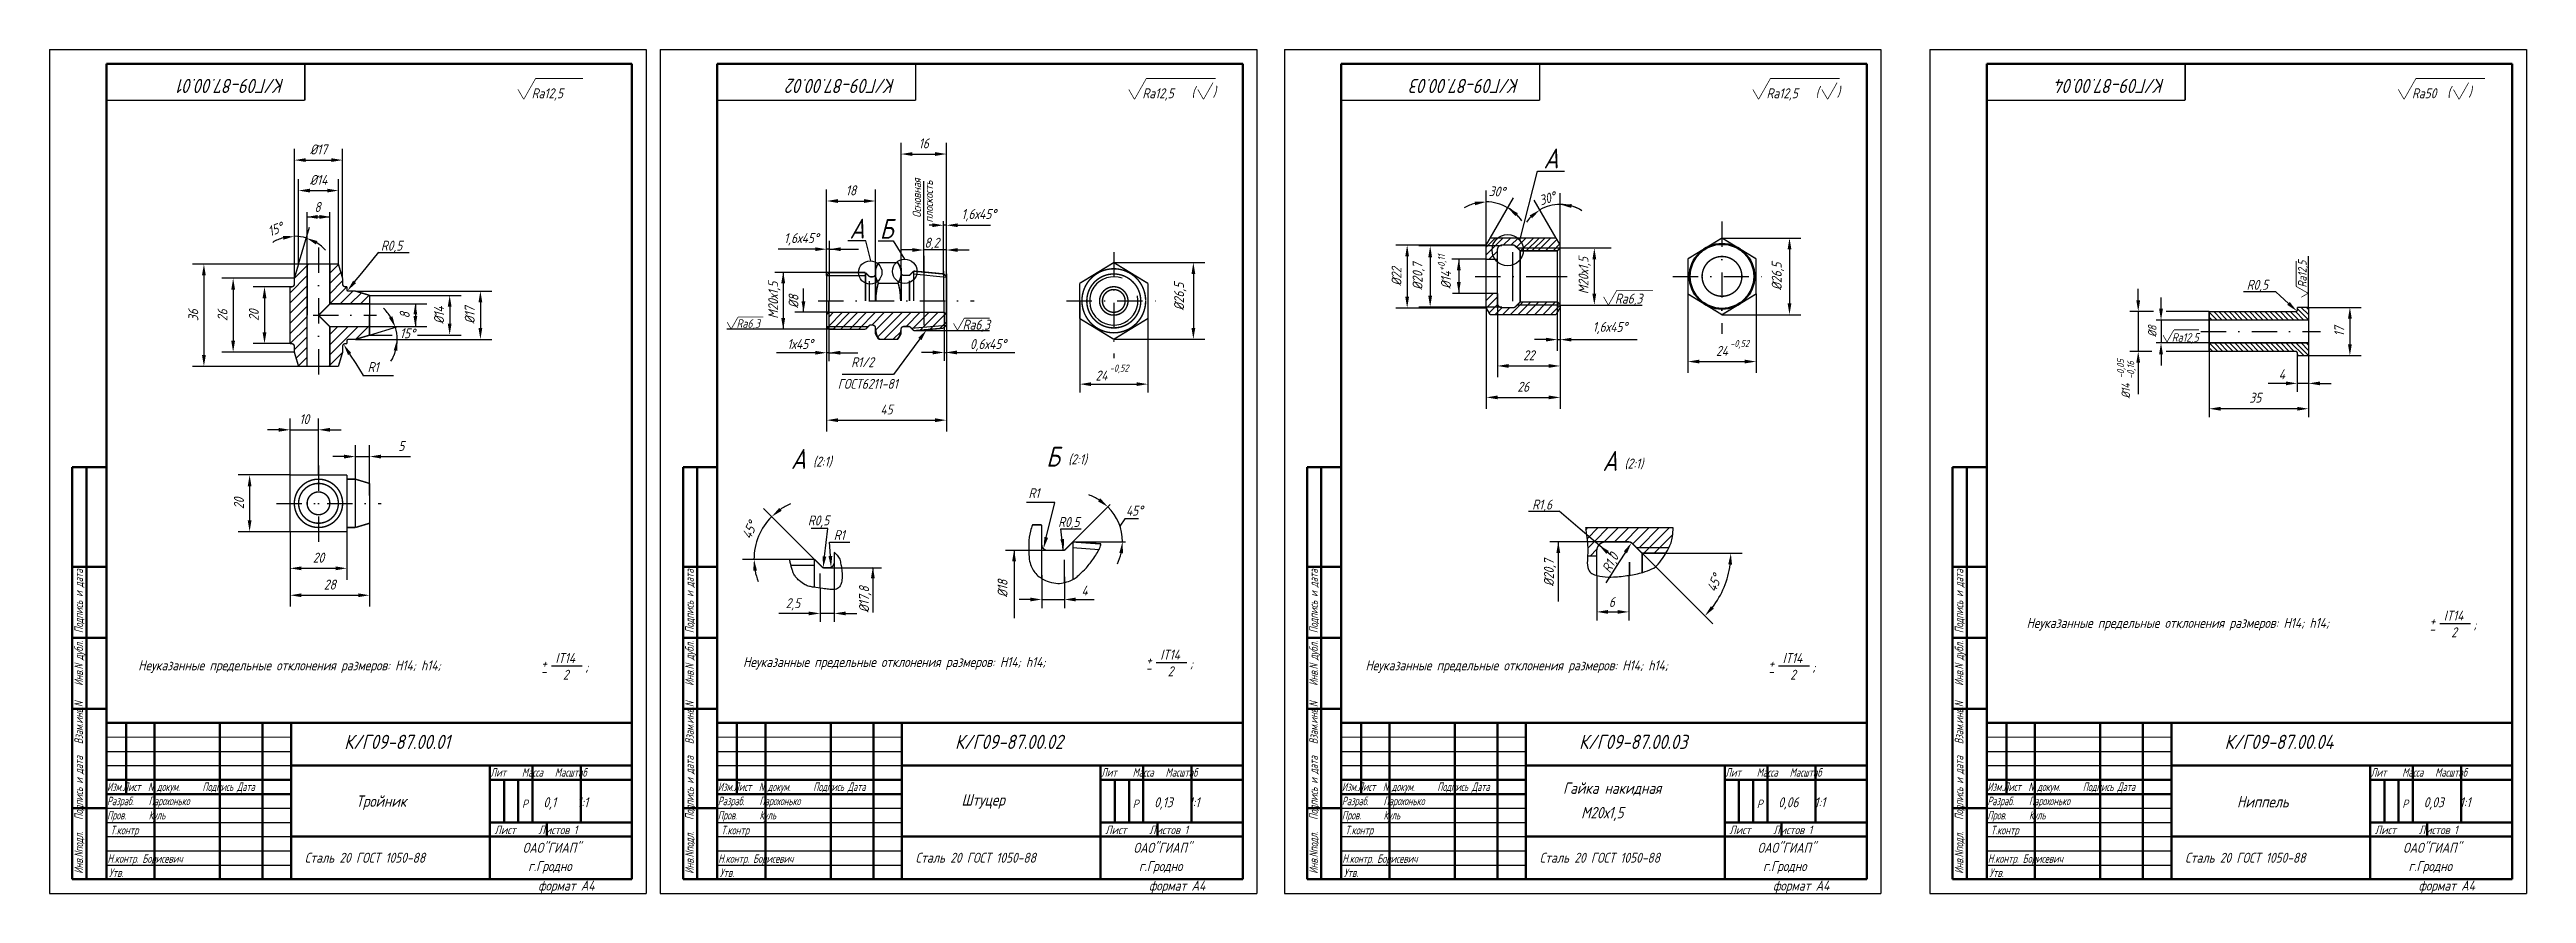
# Model space of a CAD drawing. Header units: inches. Extents: x 1065 to 7392, y 1020 to 3127.
# Drawn here: x 3717 to 4589, y 2290 to 2587 of the extents above; entities that cross this region are included whole.
import ezdxf
from ezdxf.enums import TextEntityAlignment as Align

# ---------------------------------------------------------------- set-up
doc = ezdxf.new("R2010")
doc.units = ezdxf.units.IN
doc.header["$LTSCALE"] = 0.7
doc.header["$MEASUREMENT"] = 0
doc.linetypes.add('DASHDOT', pattern=[25.4, 12.7, -6.35, 0, -6.35])
doc.styles.add('ROMANC', font='romanc', dxfattribs={"width": 0.8, "oblique": 15, "height": 3.5})
doc.styles.get("Standard").update_dxf_attribs({"font": 'romand.shx', "width": 0.8, "oblique": 15, "height": 3.5})
doc.dimstyles.get("Standard").update_dxf_attribs({"dimtxt": 3.5, "dimasz": 4, "dimexe": 4, "dimexo": 0, "dimgap": 2, "dimtad": 1, "dimdec": 0, "dimdsep": 46, "dimtxsty": 'Standard', "dimcen": 0.09, "dimadec": 0, "dimazin": 0, "dimtfac": 1, "dimtdec": 0, "dimtmove": 0, "dimatfit": 3, "dimfxl": 0, "dimtolj": 1, "dimtzin": 0, "dimlwd": 25, "dimlwe": 25, "dimarcsym": 0})

msp = doc.modelspace()

# ---------------------------------------------------------------- texts
at = {"style": 'ROMANC', "oblique": 15, "width": 0.8}
for s, p in [('(', (4119.51, 2570.21)), (')', (4127, 2570.35)), ('(', (4339.19, 2570.21)), (')', (4346.69, 2570.35)), ('(', (4561.48, 2570.21)), (')', (4568.98, 2570.35))]:
    msp.add_text(s, height=3.5, dxfattribs=at).set_placement(p)
at = {"color": 0, "linetype": 'ByBlock', "style": 'ROMANC', "oblique": 15, "width": 0.8}
msp.add_text('8', height=3.5, dxfattribs=at).set_placement((3811.82, 2531.51), align=Align.MIDDLE_CENTER)
msp.add_text('%%C8', height=3.5, rotation=90, dxfattribs=at).set_placement((3979.38, 2498.24), align=Align.MIDDLE_CENTER)
at = {"lineweight": 35, "char_height": 5, "width": 116.2188, "attachment_point": 1, "rotation": 180}
for s, insert in [('К/Г09-87.00.01 ', (3800.22, 2571.61)), ('К/Г09-87.00.02 ', (4015.21, 2571.61)), ('К/Г09-87.00.03 ', (4234.89, 2571.61)), ('К/Г09-87.00.04 ', (4462.1, 2571.61))]:
    msp.add_mtext(s, dxfattribs=dict(at, insert=insert))
at = {"lineweight": 25, "attachment_point": 1}
for s, insert, char_height, width in [('Ra12,5', (3887.2, 2573.27), 3.5, 29.1251), ('Ra12,5', (4102.18, 2573.27), 3.5, 29.1251), ('Ra12,5', (4321.87, 2573.27), 3.5, 29.1251), ('Ra50', (4549.08, 2573.27), 3.5, 29.1251), ('8,2', (4025.47, 2520.68), 3.5, 23.0679), ('R0,5', (3834.13, 2519.65), 3.5, 12.1908), ('R0,5', (4490.88, 2505.87), 3.5, 34.7971), ('Ra6,3', (4268.53, 2501.01), 3.5, 29.1251), ('Ra6,3', (3959.32, 2492), 3, 13.689), ('Ra6,3', (4038.91, 2491.83), 3.5, 29.1251), ('Ra12,5', (4464.54, 2487.1), 3, 25.3892), ('R1', (3829.45, 2476.92), 3.5, 14.8628), ('R1/2', (3999.67, 2478.63), 3.5, 32.719), ('-0,52', (4309.09, 2484.71), 2.5, 14.2705), ('ГОСТ6211-81', (3994.93, 2471.01), 3.5, 33.4893), ('-0,52', (4090.67, 2476.05), 2.5, 14.2705), ('4', (4502.18, 2474.37), 3.5, 7.8941), ('35', (4491.85, 2466.12), 3.5, 8.9871), ('(2:1)', (3986.24, 2443.65), 3.5, 42.5298), ('(2:1)', (4076.08, 2444.45), 3.5, 42.5298), ('(2:1)', (4271.89, 2442.96), 3.5, 42.5298), ('R1', (4062.06, 2432.54), 3.5, 34.7971), ('R1,6', (4239.38, 2428.53), 3.5, 34.7971), ('R0,5', (3984.42, 2422.94), 3.5, 34.7971), ('R1', (3993.54, 2417.78), 3.5, 34.7971), ('R0,5', (4072.52, 2422.4), 3.5, 34.7971), ('4', (4080.74, 2398.26), 3.5, 34.7971), ('2,5', (3976.62, 2393.82), 3.5, 34.7971), ('6', (4266.39, 2394.25), 3.5, 13.6843), ('IT14', (4560.28, 2389.45), 3.5, 19.7907), (' Неуказанные предельные отклонения размеров: H14; h14; ', (4411.57, 2386.87), 3.5, 158.004), ('-', (4555.11, 2384.71), 3.5, 6.6548), ('+', (4555.33, 2387.64), 3.5, 4.3989), ('2', (4562.89, 2383.58), 3.5, 17.1446), (';', (4570.72, 2386.3), 3.5, 9.0235), (' Неуказанные предельные отклонения размеров: H14; h14; ', (3746.87, 2371.93), 3.5, 158.004), ('IT14', (3895.58, 2374.52), 3.5, 19.7907), (' Неуказанные предельные отклонения размеров: H14; h14; ', (3959.77, 2373.12), 3.5, 158.004), ('+', (4103.53, 2373.89), 3.5, 4.3989), ('IT14', (4108.48, 2375.71), 3.5, 19.7907), (' Неуказанные предельные отклонения размеров: H14; h14; ', (4178.85, 2371.93), 3.5, 158.004), ('IT14', (4327.56, 2374.52), 3.5, 19.7907), ('-', (3890.4, 2369.77), 3.5, 6.6548), ('+', (3890.63, 2372.7), 3.5, 4.3989), ('2', (3898.19, 2368.64), 3.5, 17.1446), (';', (3906.02, 2371.36), 3.5, 9.0235), ('-', (4103.3, 2370.96), 3.5, 6.6548), ('2', (4111.09, 2369.84), 3.5, 17.1446), (';', (4118.91, 2372.55), 3.5, 9.0235), ('-', (4322.39, 2369.77), 3.5, 6.6548), ('+', (4322.61, 2372.7), 3.5, 4.3989), ('2', (4330.18, 2368.64), 3.5, 17.1446), (';', (4338, 2371.36), 3.5, 9.0235), ('{\\W0.6; Изм.Лист  N докум.      Подпись Дата\\P Разраб.    Парохонько\\P Пров.      Куль}', (3736.41, 2328.97), 3, 75.9719), ('{\\W0.7;Лит    Масса   Масштаб}', (3872.69, 2334.02), 3, 48.3624), ('{\\W0.6; Изм.Лист  N докум.      Подпись Дата\\P Разраб.    Парохонько\\P Пров.      Куль}', (3951.4, 2328.97), 3, 75.9719), ('{\\W0.7;Лит    Масса   Масштаб}', (4087.67, 2334.02), 3, 48.3624), ('{\\W0.6; Изм.Лист  N докум.      Подпись Дата\\P Разраб.    Парохонько\\P Пров.      Куль}', (4171.08, 2328.97), 3, 75.9719), ('{\\W0.7;Лит    Масса   Масштаб}', (4307.36, 2334.02), 3, 48.3624), ('{\\W0.6; Изм.Лист  N докум.      Подпись Дата\\P Разраб.    Парохонько\\P Пров.      Куль}', (4398.29, 2328.97), 3, 75.9719), ('{\\W0.7;Лит    Масса   Масштаб}', (4534.57, 2334.02), 3, 48.3624), ('Р', (3883.77, 2322.95), 3, 4.7355), ('0,1    1:1', (3891.34, 2323.75), 3.5, 30.5998), ('Р', (4098.76, 2322.95), 3, 4.7355), ('0,13   1:1', (4106.33, 2323.75), 3.5, 30.5998), ('Р', (4318.44, 2322.95), 3, 4.7355), ('0,06   1:1', (4326.01, 2323.75), 3.5, 30.5998), ('Р', (4545.65, 2322.95), 3, 4.7355), ('0,03   1:1', (4553.22, 2323.75), 3.5, 30.5998), ('{\\W0.7;Т.контр}', (3738.93, 2313.71), 3, 65.7648), ('Лист     Листов 1', (3874.1, 2313.78), 3, 49.4707), ('{\\W0.7;Т.контр}', (3953.91, 2313.71), 3, 65.7648), ('Лист     Листов 1', (4089.08, 2313.78), 3, 49.4707), ('{\\W0.7;Т.контр}', (4173.59, 2313.71), 3, 65.7648), ('Лист     Листов 1', (4308.77, 2313.78), 3, 49.4707), ('{\\W0.7;Т.контр}', (4400.81, 2313.71), 3, 65.7648), ('Лист     Листов 1', (4535.98, 2313.78), 3, 49.4707), ('{\\W0.7; Н.контр. Борисевич}', (3736.48, 2303.69), 3, 40.546), ('Сталь 20 ГОСТ 1050-88', (3807.34, 2304.23), 3.5, 67.3789), ('{\\W0.7; Н.контр. Борисевич}', (3951.46, 2303.69), 3, 40.546), ('Сталь 20 ГОСТ 1050-88', (4022.33, 2304.23), 3.5, 67.3789), ('{\\W0.7; Н.контр. Борисевич}', (4171.15, 2303.69), 3, 40.546), ('Сталь 20 ГОСТ 1050-88', (4242.01, 2304.23), 3.5, 67.3789), ('{\\W0.7; Н.контр. Борисевич}', (4398.36, 2303.69), 3, 40.546), ('Сталь 20 ГОСТ 1050-88', (4469.23, 2304.23), 3.5, 67.3789), ('{\\W0.7;Утв.     }', (3738.41, 2298.7), 3, 39.2217), ('г.Гродно', (3885.99, 2301.29), 3.5, 35.0627), ('формат А4', (3889.51, 2294.43), 3.5, 32.7454), ('{\\W0.7;Утв.     }', (3953.4, 2298.7), 3, 39.2217), ('г.Гродно', (4100.97, 2301.29), 3.5, 35.0627), ('формат А4', (4104.5, 2294.43), 3.5, 32.7454), ('{\\W0.7;Утв.     }', (4173.08, 2298.7), 3, 39.2217), ('г.Гродно', (4320.66, 2301.29), 3.5, 35.0627), ('формат А4', (4324.18, 2294.43), 3.5, 32.7454), ('{\\W0.7;Утв.     }', (4400.29, 2298.7), 3, 39.2217), ('г.Гродно', (4547.87, 2301.29), 3.5, 35.0627), ('формат А4', (4551.4, 2294.43), 3.5, 32.7454)]:
    msp.add_mtext(s, dxfattribs=dict(at, insert=insert, char_height=char_height, width=width))
at = {"lineweight": 35, "attachment_point": 1}
for s, insert, char_height, width in [('А', (4243.39, 2552.1), 7, 25.8231), ('А', (3999.1, 2527.38), 7, 25.8231), ('Б', (4009.72, 2527.33), 7, 25.8231), ('А', (3978.48, 2446.33), 7, 25.8231), ('Б', (4068.32, 2447.13), 7, 25.8231), ('А', (4264.14, 2445.63), 7, 25.8231), ('К/Г09-87.00.01', (3821.22, 2345.76), 5, 116.2188), ('К/Г09-87.00.02', (4036.21, 2345.76), 5, 116.2188), ('К/Г09-87.00.03', (4255.89, 2345.76), 5, 116.2188), ('К/Г09-87.00.04', (4483.11, 2345.76), 5, 116.2188), ('ОАО"ГИАП"', (3884.07, 2307.74), 3.5, 36.171), ('ОАО"ГИАП"', (4099.06, 2307.74), 3.5, 36.171), ('ОАО"ГИАП"', (4318.74, 2307.74), 3.5, 36.171), ('ОАО"ГИАП"', (4545.96, 2307.74), 3.5, 36.171)]:
    msp.add_mtext(s, dxfattribs=dict(at, insert=insert, char_height=char_height, width=width))
at = {"lineweight": 25, "attachment_point": 1}
for s, insert, char_height, width, rotation in [('Основная ', (4021.27, 2527.73), 3, 30.6929, 90), (' плоскость ', (4025.43, 2524.44), 3, 30.6929, 90), ('+0,11', (4206.17, 2508.99), 2.5, 14.2705, 90), ('Ra12,5', (4508.98, 2503.18), 3, 25.3892, 90), ('%%C8', (4456.16, 2485.71), 3, 25.3892, 90), ('-0,05', (4445.24, 2471.28), 2.5, 14.2705, 90), ('-0,16', (4448.81, 2471), 2.5, 14.2705, 90), ('%%C14', (4446.83, 2464.12), 3, 25.3892, 90), ('%%C20,7', (4243.52, 2397.98), 3.5, 50.5136, 90), ('R1,0', (4263.74, 2404.02), 3.5, 15.6747, 62.64339), ('{\\W0.7; Инв.Nподл.   Подпись и дата   Взам.инв.N    Инв.N дубл.  Подпись и дата}', (3726.25, 2295.43), 3, 144.2887, 90), ('{\\W0.7; Инв.Nподл.   Подпись и дата   Взам.инв.N    Инв.N дубл.  Подпись и дата}', (3941.24, 2295.43), 3, 144.2887, 90), ('%%C17,8', (4002.45, 2388.76), 3.5, 50.5136, 90), ('%%C18', (4051.21, 2394.11), 3.5, 50.5136, 90), ('{\\W0.7; Инв.Nподл.   Подпись и дата   Взам.инв.N    Инв.N дубл.  Подпись и дата}', (4160.92, 2295.43), 3, 144.2887, 90), ('{\\W0.7; Инв.Nподл.   Подпись и дата   Взам.инв.N    Инв.N дубл.  Подпись и дата}', (4388.14, 2295.43), 3, 144.2887, 90)]:
    msp.add_mtext(s, dxfattribs=dict(at, insert=insert, char_height=char_height, width=width, rotation=rotation))
at = {"lineweight": 25, "char_height": 3.5, "attachment_point": 5}
for s, insert, rotation in [('\\A1;30°', (4226.98, 2536.97), 356.87595), ('\\A1;30°', (4244.71, 2534.52), 16.96024), ('\\A1;%%C20,7', (4199.44, 2507.09), 90), ('\\A1;М20х1,5', (4257.86, 2507.36), 90), ('\\A1;М20х1,5', (3972.61, 2498.7), 90), ('%%C14', (4209.04, 2505.8), 90), ('\\A1;8', (3842.52, 2493.41), 90), ('%%C14', (3854.59, 2493.41), 90), ('15°', (3843.46, 2487.05), 357.75488), ('\\A1;45°', (4099.36, 2424.64), 1.23966)]:
    msp.add_mtext(s, dxfattribs=dict(at, insert=insert, rotation=rotation))
for s, insert in [('\\A1;1,6х45%%D', (4044.59, 2528.63)), ('\\A1;1,6х45%%D', (3982.13, 2520.14)), ('1х45%%D', (3981.69, 2483.29)), ('0,6х45%%D', (4047.84, 2482.86)), ('\\A1;1,6х45%%D', (4266.76, 2488.91)), ('\\A1;24', (4306.2, 2480.85)), ('\\A1;24', (4087.78, 2472.19))]:
    msp.add_mtext(s, dxfattribs=dict(at, insert=insert))
at = {"char_height": 3.5, "attachment_point": 5, "rotation": 90}
for insert in [(4325.87, 2507.09), (4115.5, 2499.97)]:
    msp.add_mtext('\\A1;%%C26,5', dxfattribs=dict(at, insert=insert))
at = {"lineweight": 30, "char_height": 4, "width": 61.9449, "attachment_point": 1}
for s, insert in [('Гайка накидная', (4250.25, 2328.97)), ('Тройник', (3825.41, 2324.4)), ('Штуцер', (4038.51, 2324.84)), (' М20х1,5', (4254.49, 2320.35)), ('Ниппель', (4487.47, 2324.19))]:
    msp.add_mtext(s, dxfattribs=dict(at, insert=insert))

# ---------------------------------------------------------------- blocks, each defined once
blk = doc.blocks.new('*D227')
at = {"color": 0, "lineweight": 25}
for p, q in [((3802.16, 2503.41), (3789.16, 2503.41)), ((3793.16, 2499.41), (3793.16, 2487.41)), ((3802.19, 2483.41), (3789.16, 2483.41))]:
    blk.add_line(p, q, dxfattribs=at)
for points in [[(3792.49, 2499.41), (3793.83, 2499.41), (3793.16, 2503.41)], [(3792.49, 2487.41), (3793.83, 2487.41), (3793.16, 2483.41)]]:
    blk.add_solid(points, dxfattribs=at)
at = {"layer": 'DEFPOINTS', "color": 0, "lineweight": 25}
for p in [(3802.16, 2503.41), (3793.16, 2483.41), (3802.19, 2483.41)]:
    blk.add_point(p, dxfattribs=at)
at = {"color": 0, "insert": (3789.41, 2493.41), "char_height": 3.5, "attachment_point": 5, "rotation": 90}
blk.add_mtext('\\A1;20', dxfattribs=at)
blk = doc.blocks.new('*D228')
at = {"color": 0, "lineweight": 25}
blk.add_line((3805.16, 2511.41), (3809.05, 2524.4), dxfattribs=at)
for start, end in [(105.58767, 121.17534), (73.30076, 90), (42.12541, 57.71308)]:
    blk.add_arc((3803.67, 2506.44), 14.75, start, end, dxfattribs=at)
for points in [[(3799.61, 2521.31), (3799.79, 2519.99), (3803.67, 2521.19)], [(3811.27, 2518.31), (3811.82, 2519.52), (3807.91, 2520.57)]]:
    blk.add_solid(points, dxfattribs=at)
at = {"layer": 'DEFPOINTS', "color": 0, "lineweight": 25}
for p in [(3803.67, 2544), (3806.52, 2520.92), (3805.16, 2511.41), (3803.66, 2506.41), (3803.67, 2506.44)]:
    blk.add_point(p, dxfattribs=at)
at = {"color": 0, "insert": (3797, 2523.7), "char_height": 3.5, "attachment_point": 5, "rotation": 21.14345}
blk.add_mtext('\\A1;15%%D', dxfattribs=at)
blk = doc.blocks.new('*D237')
at = {"color": 0, "lineweight": 25}
for p, q in [((3803.66, 2506.41), (3778.12, 2506.41)), ((3782.12, 2502.41), (3782.12, 2484.41)), ((3803.66, 2480.41), (3778.12, 2480.41))]:
    blk.add_line(p, q, dxfattribs=at)
for points in [[(3781.46, 2502.41), (3782.79, 2502.41), (3782.12, 2506.41)], [(3781.46, 2484.41), (3782.79, 2484.41), (3782.12, 2480.41)]]:
    blk.add_solid(points, dxfattribs=at)
at = {"layer": 'DEFPOINTS', "color": 0, "lineweight": 25}
for p in [(3803.66, 2506.41), (3782.12, 2480.41), (3803.66, 2480.41)]:
    blk.add_point(p, dxfattribs=at)
at = {"color": 0, "lineweight": 25, "insert": (3778.37, 2493.41), "char_height": 3.5, "attachment_point": 5, "rotation": 90}
blk.add_mtext('\\A1;26', dxfattribs=at)
blk = doc.blocks.new('*D238')
at = {"color": 0, "lineweight": 25}
for p, q in [((3805.16, 2511.41), (3767.83, 2511.41)), ((3771.83, 2507.41), (3771.83, 2479.41)), ((3805.16, 2475.41), (3767.83, 2475.41))]:
    blk.add_line(p, q, dxfattribs=at)
for points in [[(3771.16, 2507.41), (3772.5, 2507.41), (3771.83, 2511.41)], [(3771.16, 2479.41), (3772.5, 2479.41), (3771.83, 2475.41)]]:
    blk.add_solid(points, dxfattribs=at)
at = {"layer": 'DEFPOINTS', "color": 0, "lineweight": 25}
for p in [(3805.16, 2511.41), (3771.83, 2475.41), (3805.16, 2475.41)]:
    blk.add_point(p, dxfattribs=at)
at = {"color": 0, "lineweight": 25, "insert": (3768.08, 2493.41), "char_height": 3.5, "attachment_point": 5, "rotation": 90}
blk.add_mtext('\\A1;36', dxfattribs=at)
blk = doc.blocks.new('*D239')
at = {"color": 0, "lineweight": 25}
for p, q in [((3825.16, 2501.91), (3873.15, 2501.91)), ((3869.15, 2497.91), (3869.15, 2488.91)), ((3825.16, 2484.91), (3873.15, 2484.91))]:
    blk.add_line(p, q, dxfattribs=at)
for points in [[(3868.49, 2497.91), (3869.82, 2497.91), (3869.15, 2501.91)], [(3868.49, 2488.91), (3869.82, 2488.91), (3869.15, 2484.91)]]:
    blk.add_solid(points, dxfattribs=at)
at = {"layer": 'DEFPOINTS', "color": 0, "lineweight": 25}
for p in [(3825.16, 2501.91), (3825.16, 2484.91), (3869.15, 2484.91)]:
    blk.add_point(p, dxfattribs=at)
at = {"color": 0, "lineweight": 25, "insert": (3865.4, 2493.41), "char_height": 3.5, "attachment_point": 5, "rotation": 90}
blk.add_mtext('\\A1;%%C17', dxfattribs=at)
blk = doc.blocks.new('*D240')
at = {"color": 0, "lineweight": 25}
for p, q in [((3805.16, 2511.41), (3805.16, 2541.28)), ((3809.16, 2537.28), (3815.22, 2537.28)), ((3819.22, 2511.22), (3819.22, 2541.28))]:
    blk.add_line(p, q, dxfattribs=at)
for points in [[(3809.16, 2537.95), (3809.16, 2536.61), (3805.16, 2537.28)], [(3815.22, 2537.95), (3815.22, 2536.61), (3819.22, 2537.28)]]:
    blk.add_solid(points, dxfattribs=at)
at = {"layer": 'DEFPOINTS', "color": 0, "lineweight": 25}
for p in [(3819.22, 2537.28), (3805.16, 2511.41), (3819.22, 2511.22)]:
    blk.add_point(p, dxfattribs=at)
at = {"color": 0, "lineweight": 25, "insert": (3812.19, 2541.03), "char_height": 3.5, "attachment_point": 5}
blk.add_mtext('\\A1;%%C14', dxfattribs=at)
blk = doc.blocks.new('*D241')
at = {"color": 0, "lineweight": 25}
for p, q in [((3803.67, 2506.44), (3803.67, 2552.01)), ((3807.67, 2548.01), (3816.66, 2548.01)), ((3820.66, 2506.41), (3820.66, 2552.01))]:
    blk.add_line(p, q, dxfattribs=at)
for points in [[(3807.67, 2548.68), (3807.67, 2547.35), (3803.67, 2548.01)], [(3816.66, 2548.68), (3816.66, 2547.35), (3820.66, 2548.01)]]:
    blk.add_solid(points, dxfattribs=at)
at = {"layer": 'DEFPOINTS', "color": 0, "lineweight": 25}
for p in [(3820.66, 2548.01), (3803.67, 2506.44), (3820.66, 2506.41)]:
    blk.add_point(p, dxfattribs=at)
at = {"color": 0, "lineweight": 25, "insert": (3812.16, 2551.76), "char_height": 3.5, "attachment_point": 5}
blk.add_mtext('\\A1;%%C17', dxfattribs=at)
blk = doc.blocks.new('*D229')
at = {"color": 0, "lineweight": 25}
for p, q in [((3821.16, 2443.67), (3817.16, 2443.67)), ((3825.16, 2431.52), (3825.16, 2447.67)), ((3825.16, 2443.67), (3830.16, 2443.67)), ((3830.16, 2430.02), (3830.16, 2447.67)), ((3834.16, 2443.67), (3844.52, 2443.67))]:
    blk.add_line(p, q, dxfattribs=at)
for points in [[(3821.16, 2444.33), (3821.16, 2443), (3825.16, 2443.67)], [(3834.16, 2444.33), (3834.16, 2443), (3830.16, 2443.67)]]:
    blk.add_solid(points, dxfattribs=at)
at = {"layer": 'DEFPOINTS', "color": 0, "lineweight": 25}
for p in [(3830.16, 2443.67), (3825.16, 2431.52), (3830.16, 2430.02)]:
    blk.add_point(p, dxfattribs=at)
at = {"color": 0, "lineweight": 25, "insert": (3841.34, 2447.42), "char_height": 3.5, "attachment_point": 5}
blk.add_mtext('\\A1;5', dxfattribs=at)
blk = doc.blocks.new('*D242')
at = {"color": 0, "lineweight": 25}
for p, q in [((3798.16, 2453.09), (3794.16, 2453.09)), ((3802.16, 2437.21), (3802.16, 2457.09)), ((3802.16, 2453.09), (3812.16, 2453.09)), ((3812.16, 2437.21), (3812.16, 2457.09)), ((3816.16, 2453.09), (3820.16, 2453.09))]:
    blk.add_line(p, q, dxfattribs=at)
for points in [[(3798.16, 2453.75), (3798.16, 2452.42), (3802.16, 2453.09)], [(3816.16, 2453.75), (3816.16, 2452.42), (3812.16, 2453.09)]]:
    blk.add_solid(points, dxfattribs=at)
at = {"layer": 'DEFPOINTS', "color": 0, "lineweight": 25}
for p in [(3812.16, 2453.09), (3802.16, 2437.21), (3812.16, 2437.21)]:
    blk.add_point(p, dxfattribs=at)
at = {"color": 0, "lineweight": 25, "insert": (3807.16, 2456.84), "char_height": 3.5, "attachment_point": 5}
blk.add_mtext('\\A1;10', dxfattribs=at)
blk = doc.blocks.new('*D243')
at = {"color": 0, "lineweight": 25}
for p, q in [((3802.16, 2437.21), (3783.92, 2437.21)), ((3787.92, 2433.21), (3787.92, 2421.21)), ((3802.16, 2417.21), (3783.92, 2417.21))]:
    blk.add_line(p, q, dxfattribs=at)
for points in [[(3787.26, 2433.21), (3788.59, 2433.21), (3787.92, 2437.21)], [(3787.26, 2421.21), (3788.59, 2421.21), (3787.92, 2417.21)]]:
    blk.add_solid(points, dxfattribs=at)
at = {"layer": 'DEFPOINTS', "color": 0, "lineweight": 25}
for p in [(3802.16, 2437.21), (3787.92, 2417.21), (3802.16, 2417.21)]:
    blk.add_point(p, dxfattribs=at)
at = {"color": 0, "lineweight": 25, "insert": (3784.17, 2427.21), "char_height": 3.5, "attachment_point": 5, "rotation": 90}
blk.add_mtext('\\A1;20', dxfattribs=at)
blk = doc.blocks.new('*D244')
at = {"color": 0, "lineweight": 25}
for p, q in [((3802.16, 2417.21), (3802.16, 2400.34)), ((3822.16, 2417.21), (3822.16, 2400.34)), ((3806.16, 2404.34), (3818.16, 2404.34))]:
    blk.add_line(p, q, dxfattribs=at)
for points in [[(3806.16, 2405.01), (3806.16, 2403.67), (3802.16, 2404.34)], [(3818.16, 2405.01), (3818.16, 2403.67), (3822.16, 2404.34)]]:
    blk.add_solid(points, dxfattribs=at)
at = {"layer": 'DEFPOINTS', "color": 0, "lineweight": 25}
for p in [(3802.16, 2417.21), (3822.16, 2417.21), (3822.16, 2404.34)]:
    blk.add_point(p, dxfattribs=at)
at = {"color": 0, "lineweight": 25, "insert": (3812.16, 2408.09), "char_height": 3.5, "attachment_point": 5}
blk.add_mtext('\\A1;20', dxfattribs=at)
blk = doc.blocks.new('*D245')
at = {"color": 0, "lineweight": 25}
for p, q in [((3802.16, 2417.21), (3802.16, 2390.86)), ((3830.16, 2420.21), (3830.16, 2390.86)), ((3806.16, 2394.86), (3826.16, 2394.86))]:
    blk.add_line(p, q, dxfattribs=at)
for points in [[(3806.16, 2395.53), (3806.16, 2394.2), (3802.16, 2394.86)], [(3826.16, 2395.53), (3826.16, 2394.2), (3830.16, 2394.86)]]:
    blk.add_solid(points, dxfattribs=at)
at = {"layer": 'DEFPOINTS', "color": 0, "lineweight": 25}
for p in [(3802.16, 2417.21), (3830.16, 2420.21), (3830.16, 2394.86)]:
    blk.add_point(p, dxfattribs=at)
at = {"color": 0, "lineweight": 25, "insert": (3816.16, 2398.61), "char_height": 3.5, "attachment_point": 5}
blk.add_mtext('\\A1;28', dxfattribs=at)
blk = doc.blocks.new('*D230')
at = {"color": 0, "lineweight": 25}
for p, q in [((3986.72, 2407.5), (3968.86, 2425.36)), ((3978.04, 2407.5), (3961.47, 2407.5))]:
    blk.add_line(p, q, dxfattribs=at)
for start, end in [(113.40618, 124.20309), (135, 180), (190.79691, 201.59382)]:
    blk.add_arc((3986.72, 2407.5), 21.26, start, end, dxfattribs=at)
for points in [[(3975.2, 2424.57), (3974.35, 2425.59), (3971.69, 2422.53)], [(3965.18, 2403.45), (3966.51, 2403.58), (3965.47, 2407.5)]]:
    blk.add_solid(points, dxfattribs=at)
at = {"layer": 'DEFPOINTS', "color": 0, "lineweight": 25}
for p in [(3966.19, 2413), (3978.04, 2407.5), (3986.72, 2407.5), (3986.72, 2407.5), (3989.43, 2404.79)]:
    blk.add_point(p, dxfattribs=at)
at = {"color": 0, "insert": (3963.92, 2417.77), "char_height": 3.5, "attachment_point": 5, "rotation": 65.74743}
blk.add_mtext('\\A1;45%%D', dxfattribs=at)
blk = doc.blocks.new('*D246')
at = {"color": 0, "lineweight": 25}
for p, q in [((3991.01, 2507.44), (3991.01, 2537.61)), ((4008.21, 2507.6), (4008.21, 2537.61)), ((3995.01, 2533.61), (4004.21, 2533.61))]:
    blk.add_line(p, q, dxfattribs=at)
for points in [[(3995.01, 2534.28), (3995.01, 2532.94), (3991.01, 2533.61)], [(4004.21, 2534.28), (4004.21, 2532.94), (4008.21, 2533.61)]]:
    blk.add_solid(points, dxfattribs=at)
at = {"layer": 'DEFPOINTS', "color": 0, "lineweight": 25}
for p in [(4008.21, 2533.61), (3991.01, 2507.44), (4008.21, 2507.6)]:
    blk.add_point(p, dxfattribs=at)
at = {"color": 0, "lineweight": 25, "insert": (3999.61, 2537.36), "char_height": 3.5, "attachment_point": 5}
blk.add_mtext('\\A1;18', dxfattribs=at)
blk = doc.blocks.new('*D247')
at = {"color": 0, "lineweight": 25}
for p, q in [((4017.21, 2507.6), (4017.21, 2554.14)), ((4021.21, 2550.14), (4029.21, 2550.14)), ((4033.21, 2506.84), (4033.21, 2554.14))]:
    blk.add_line(p, q, dxfattribs=at)
for points in [[(4021.21, 2550.81), (4021.21, 2549.47), (4017.21, 2550.14)], [(4029.21, 2550.81), (4029.21, 2549.47), (4033.21, 2550.14)]]:
    blk.add_solid(points, dxfattribs=at)
at = {"layer": 'DEFPOINTS', "color": 0, "lineweight": 25}
for p in [(4033.21, 2550.14), (4017.21, 2507.6), (4033.21, 2506.84)]:
    blk.add_point(p, dxfattribs=at)
at = {"color": 0, "lineweight": 25, "insert": (4025.21, 2553.89), "char_height": 3.5, "attachment_point": 5}
blk.add_mtext('\\A1;16', dxfattribs=at)
blk = doc.blocks.new('*D248')
at = {"color": 0, "lineweight": 25}
for p, q in [((3991.01, 2489.45), (3991.01, 2452.48)), ((4033.21, 2489.94), (4033.21, 2452.48)), ((3995.01, 2456.48), (4029.21, 2456.48))]:
    blk.add_line(p, q, dxfattribs=at)
for points in [[(3995.01, 2457.14), (3995.01, 2455.81), (3991.01, 2456.48)], [(4029.21, 2457.14), (4029.21, 2455.81), (4033.21, 2456.48)]]:
    blk.add_solid(points, dxfattribs=at)
at = {"layer": 'DEFPOINTS', "color": 0, "lineweight": 25}
for p in [(3991.01, 2489.45), (4033.21, 2489.94), (4033.21, 2456.48)]:
    blk.add_point(p, dxfattribs=at)
at = {"color": 0, "lineweight": 25, "insert": (4012.11, 2460.23), "char_height": 3.5, "attachment_point": 5}
blk.add_mtext('\\A1;45', dxfattribs=at)
blk = doc.blocks.new('*D233')
at = {"color": 0, "lineweight": 25}
for p, q in [((4278.1, 2409.66), (4303.01, 2384.76)), ((4286.46, 2409.66), (4313.32, 2409.66))]:
    blk.add_line(p, q, dxfattribs=at)
blk.add_arc((4278.1, 2409.66), 31.22, 322.34693, 352.65307, dxfattribs=at)
for points in [[(4308.4, 2405.71), (4309.73, 2405.62), (4309.32, 2409.66)], [(4303.32, 2390.15), (4302.32, 2391.03), (4300.18, 2387.59)]]:
    blk.add_solid(points, dxfattribs=at)
at = {"layer": 'DEFPOINTS', "color": 0, "lineweight": 25}
for p in [(4274.69, 2413.07), (4278.1, 2409.66), (4278.1, 2409.66), (4286.46, 2409.66), (4305.14, 2394.05)]:
    blk.add_point(p, dxfattribs=at)
at = {"color": 0, "lineweight": 25, "insert": (4303.48, 2399.15), "char_height": 3.5, "attachment_point": 5, "rotation": 67.5}
blk.add_mtext('\\A1;45°', dxfattribs=at)
blk = doc.blocks.new('*D234')
at = {"color": 0, "lineweight": 25}
for p, q in [((4227.15, 2501.09), (4227.15, 2471.56)), ((4249.22, 2496.98), (4249.22, 2471.56)), ((4231.15, 2475.56), (4245.22, 2475.56))]:
    blk.add_line(p, q, dxfattribs=at)
for points in [[(4231.15, 2476.23), (4231.15, 2474.9), (4227.15, 2475.56)], [(4245.22, 2476.23), (4245.22, 2474.9), (4249.22, 2475.56)]]:
    blk.add_solid(points, dxfattribs=at)
at = {"layer": 'DEFPOINTS', "color": 0, "lineweight": 25}
for p in [(4227.15, 2501.09), (4249.22, 2496.98), (4249.22, 2475.56)]:
    blk.add_point(p, dxfattribs=at)
at = {"color": 0, "lineweight": 25, "insert": (4238.19, 2479.31), "char_height": 3.5, "attachment_point": 5}
blk.add_mtext('\\A1;22', dxfattribs=at)
blk = doc.blocks.new('*D235')
at = {"color": 0, "lineweight": 25}
for p, q in [((4223.24, 2495.93), (4223.24, 2460.49)), ((4249.22, 2496.09), (4249.22, 2460.49)), ((4227.24, 2464.49), (4245.22, 2464.49))]:
    blk.add_line(p, q, dxfattribs=at)
for points in [[(4227.24, 2465.16), (4227.24, 2463.83), (4223.24, 2464.49)], [(4245.22, 2465.16), (4245.22, 2463.83), (4249.22, 2464.49)]]:
    blk.add_solid(points, dxfattribs=at)
at = {"layer": 'DEFPOINTS', "color": 0, "lineweight": 25}
for p in [(4223.24, 2495.93), (4249.22, 2496.09), (4249.22, 2464.49)]:
    blk.add_point(p, dxfattribs=at)
at = {"color": 0, "lineweight": 25, "insert": (4236.23, 2468.24), "char_height": 3.5, "attachment_point": 5}
blk.add_mtext('\\A1;26', dxfattribs=at)
blk = doc.blocks.new('*D236')
at = {"color": 0, "lineweight": 25}
for p, q in [((4223.15, 2518.09), (4191.38, 2518.09)), ((4195.38, 2514.09), (4195.38, 2499.93)), ((4223.24, 2495.93), (4191.38, 2495.93))]:
    blk.add_line(p, q, dxfattribs=at)
for points in [[(4194.71, 2514.09), (4196.04, 2514.09), (4195.38, 2518.09)], [(4194.71, 2499.93), (4196.04, 2499.93), (4195.38, 2495.93)]]:
    blk.add_solid(points, dxfattribs=at)
at = {"layer": 'DEFPOINTS', "color": 0, "lineweight": 25}
for p in [(4223.15, 2518.09), (4195.38, 2495.93), (4223.24, 2495.93)]:
    blk.add_point(p, dxfattribs=at)
at = {"color": 0, "lineweight": 25, "insert": (4191.63, 2507.01), "char_height": 3.5, "attachment_point": 5, "rotation": 90}
blk.add_mtext('\\A1;%%C22', dxfattribs=at)
blk = doc.blocks.new('*D249')
at = {"color": 0, "lineweight": 25}
for p, q in [((4511.91, 2496.19), (4531.22, 2496.19)), ((4527.22, 2492.19), (4527.22, 2483.19)), ((4512.68, 2479.19), (4531.22, 2479.19))]:
    blk.add_line(p, q, dxfattribs=at)
for points in [[(4526.55, 2492.19), (4527.89, 2492.19), (4527.22, 2496.19)], [(4526.55, 2483.19), (4527.89, 2483.19), (4527.22, 2479.19)]]:
    blk.add_solid(points, dxfattribs=at)
at = {"layer": 'DEFPOINTS', "color": 0, "lineweight": 25}
for p in [(4511.91, 2496.19), (4512.68, 2479.19), (4527.22, 2479.19)]:
    blk.add_point(p, dxfattribs=at)
at = {"color": 0, "lineweight": 25, "insert": (4523.47, 2487.69), "char_height": 3.5, "attachment_point": 5, "rotation": 90}
blk.add_mtext('\\A1;17', dxfattribs=at)

# ---------------------------------------------------------------- dimensions: what is measured, and where the dimension line sits
at = {"lineweight": 25}
for base, p1, p2, picture, middle in [((4033.21, 2550.14), (4017.21, 2507.6), (4033.21, 2506.84), '*D247', (4025.21, 2553.89)), ((4249.22, 2464.49), (4223.24, 2495.93), (4249.22, 2496.09), '*D235', (4236.23, 2468.24)), ((4249.22, 2475.56), (4227.15, 2501.09), (4249.22, 2496.98), '*D234', (4238.19, 2479.31)), ((3812.16, 2453.09), (3802.16, 2437.21), (3812.16, 2437.21), '*D242', (3807.16, 2456.84)), ((3830.16, 2443.67), (3825.16, 2431.52), (3830.16, 2430.02), '*D229', (3841.34, 2447.42)), ((3830.16, 2394.86), (3802.16, 2417.21), (3830.16, 2420.21), '*D245', (3816.16, 2398.61)), ((3822.16, 2404.34), (3802.16, 2417.21), (3822.16, 2417.21), '*D244', (3812.16, 2408.09))]:
    dim = msp.add_linear_dim(base=base, p1=p1, p2=p2, dimstyle='Standard', dxfattribs=at)
    dim.commit()
    dim.dimension.update_dxf_attribs({"geometry": picture, "text_midpoint": middle})
for base, p1, p2, text, picture, middle in [((3820.66, 2548.01), (3803.67, 2506.44), (3820.66, 2506.41), '%%C17', '*D241', (3812.16, 2551.76)), ((3819.22, 2537.28), (3805.16, 2511.41), (3819.22, 2511.22), '%%C14', '*D240', (3812.19, 2541.03)), ((4008.21, 2533.61), (3991.01, 2507.44), (4008.21, 2507.6), '18', '*D246', (3999.61, 2537.36)), ((4033.21, 2456.48), (3991.01, 2489.45), (4033.21, 2489.94), '45', '*D248', (4012.11, 2460.23))]:
    dim = msp.add_linear_dim(base=base, p1=p1, p2=p2, text=text, dimstyle='Standard', dxfattribs=at)
    dim.commit()
    dim.dimension.update_dxf_attribs({"geometry": picture, "text_midpoint": middle})
for base, line1, line2, text, picture, middle in [((3806.52, 2520.92), ((3803.67, 2506.44), (3803.67, 2544)), ((3805.16, 2511.41), (3803.66, 2506.41)), '15%%D', '*D228', (3798.35, 2520.2)), ((3966.19, 2413), ((3989.43, 2404.79), (3986.72, 2407.5)), ((3978.04, 2407.5), (3986.72, 2407.5)), '45%%D', '*D230', (3967.34, 2416.23))]:
    dim = msp.add_angular_dim_2l(base=base, line1=line1, line2=line2, text=text, dimstyle='Standard')
    dim.commit()
    dim.dimension.update_dxf_attribs({"geometry": picture, "text_midpoint": middle, "dimtype": 162})
for base, p1, p2, picture, middle in [((3771.83, 2475.41), (3805.16, 2511.41), (3805.16, 2475.41), '*D238', (3768.08, 2493.41)), ((3782.12, 2480.41), (3803.66, 2506.41), (3803.66, 2480.41), '*D237', (3778.37, 2493.41)), ((4527.22, 2479.19), (4511.91, 2496.19), (4512.68, 2479.19), '*D249', (4523.47, 2487.69)), ((3787.92, 2417.21), (3802.16, 2437.21), (3802.16, 2417.21), '*D243', (3784.17, 2427.21))]:
    dim = msp.add_linear_dim(base=base, p1=p1, p2=p2, angle=90, dimstyle='Standard', dxfattribs=at)
    dim.commit()
    dim.dimension.update_dxf_attribs({"geometry": picture, "text_midpoint": middle})
for base, p1, p2, text, picture, middle in [((4195.38, 2495.93), (4223.15, 2518.09), (4223.24, 2495.93), '%%C22', '*D236', (4191.63, 2507.01)), ((3869.15, 2484.91), (3825.16, 2501.91), (3825.16, 2484.91), '%%C<>', '*D239', (3865.4, 2493.41))]:
    dim = msp.add_linear_dim(base=base, p1=p1, p2=p2, angle=90, text=text, dimstyle='Standard', dxfattribs=at)
    dim.commit()
    dim.dimension.update_dxf_attribs({"geometry": picture, "text_midpoint": middle})
dim = msp.add_linear_dim(base=(3793.16, 2483.41), p1=(3802.16, 2503.41), p2=(3802.19, 2483.41), angle=90, text='20', dimstyle='Standard')
dim.commit()
dim.dimension.update_dxf_attribs({"geometry": '*D227', "text_midpoint": (3789.41, 2493.41)})
dim = msp.add_angular_dim_2l(base=(4305.14, 2394.05), line1=((4278.1, 2409.66), (4286.46, 2409.66)), line2=((4274.69, 2413.07), (4278.1, 2409.66)), dimstyle='Standard', dxfattribs=at)
dim.commit()
dim.dimension.update_dxf_attribs({"geometry": '*D233', "text_midpoint": (4303.48, 2399.15)})

# ---------------------------------------------------------------- linework, layer by layer
for p, q in [((3717.49, 2586.91), (3717.49, 2289.91)), ((3717.49, 2586.91), (3927.49, 2586.91)), ((3927.49, 2586.91), (3927.49, 2289.91)), ((3932.48, 2586.91), (3932.48, 2289.91)), ((3932.48, 2586.91), (4142.48, 2586.91)), ((4142.48, 2586.91), (4142.48, 2289.91)), ((4152.16, 2586.91), (4152.16, 2289.91)), ((4152.16, 2586.91), (4362.16, 2586.91)), ((4362.16, 2586.91), (4362.16, 2289.91)), ((4379.37, 2586.91), (4379.37, 2289.91)), ((4379.37, 2586.91), (4589.37, 2586.91)), ((4589.37, 2586.91), (4589.37, 2289.91)), ((4235.09, 2519.66), (4241.2, 2544.07)), ((4241.2, 2544.07), (4250.8, 2544.07)), ((3808.16, 2511.41), (3808.16, 2493.41)), ((3833.36, 2515.48), (3844.11, 2515.48)), ((4004.82, 2519.63), (3998.55, 2519.63)), ((4006.58, 2512.58), (4004.82, 2519.63)), ((4009.14, 2519.63), (4014.43, 2519.63)), ((4014.5, 2519.65), (4018.43, 2513.09)), ((4025.21, 2514.31), (4025.21, 2489.94)), ((4234.15, 2517.09), (4237.06, 2517.09)), ((4234.15, 2517.09), (4245.13, 2517.09)), ((4235.15, 2516.09), (4245.13, 2516.09)), ((4245.13, 2517.09), (4249.22, 2517.09)), ((4512.68, 2496.19), (4512.68, 2514.17)), ((3991.01, 2507.46), (3991.01, 2489.45)), ((3991.01, 2507.46), (3991.01, 2489.45)), ((3991.01, 2507.44), (3996.77, 2507.44)), ((3991.01, 2507.44), (4004.71, 2507.44)), ((4005.71, 2507.44), (4005.71, 2507.4)), ((4008.21, 2510.03), (4008.21, 2498.44)), ((4017.21, 2498.44), (4017.21, 2510.03)), ((4021.61, 2507.95), (4033.21, 2506.84)), ((4033.21, 2507.94), (4033.21, 2488.94)), ((3830.16, 2500.41), (3830.16, 2493.41)), ((4234.15, 2497.09), (4237.06, 2497.09)), ((4234.15, 2497.09), (4242.72, 2497.09)), ((4234.15, 2497.09), (4245.13, 2497.09)), ((4235.15, 2498.09), (4245.13, 2498.09)), ((4245.13, 2497.09), (4248.79, 2497.09)), ((4501.17, 2501.68), (4489.76, 2501.68)), ((4508.68, 2496.19), (4508.68, 2495.19)), ((3802.16, 2483.41), (3802.16, 2493.41)), ((3830.16, 2486.41), (3830.16, 2493.41)), ((3991.02, 2489.44), (3996.77, 2489.44)), ((3991.8, 2489.44), (4005.71, 2489.44)), ((4008.21, 2488.66), (4008.21, 2488.94)), ((4023.85, 2485.06), (4014.58, 2472.51)), ((4017.21, 2486.85), (4017.21, 2488.66)), ((4020.78, 2488.87), (4033.12, 2489.94)), ((4022.19, 2487.98), (4048.38, 2487.98)), ((4508.68, 2480.19), (4508.68, 2479.19)), ((3827.74, 2472.18), (3838.53, 2472.18)), ((4014.58, 2472.51), (3996.51, 2472.51)), ((4071.33, 2427.46), (4061.39, 2427.46)), ((4068.34, 2415.24), (4071.33, 2427.46)), ((4238.08, 2424.45), (4248.87, 2424.45)), ((3991.44, 2418.39), (3985.61, 2418.39)), ((3990.27, 2408.54), (3991.44, 2418.39)), ((4074.33, 2411.01), (4073.48, 2418.21)), ((4073.48, 2418.21), (4080.68, 2418.21)), ((3992.36, 2408.69), (3992.08, 2413.57)), ((3992.08, 2413.57), (3999.18, 2413.57)), ((4077.61, 2411.64), (4086.93, 2410.98)), ((4276.1, 2411.66), (4287.58, 2411.66)), ((4276.1, 2411.66), (4287.58, 2411.66)), ((4278.1, 2409.66), (4286.46, 2409.66)), ((3978.46, 2405.5), (3986.72, 2405.5)), ((3988.72, 2405.5), (3988.72, 2405.41)), ((3717.49, 2289.91), (3927.49, 2289.91)), ((3932.48, 2289.91), (4142.48, 2289.91)), ((4152.16, 2289.91), (4362.16, 2289.91)), ((4379.37, 2289.91), (4589.37, 2289.91))]:
    msp.add_line(p, q)
at = {"lineweight": 50}
for p, q in [((3737.49, 2581.91), (3737.49, 2294.91)), ((3737.49, 2581.91), (3922.49, 2581.91)), ((3922.49, 2581.91), (3922.49, 2294.91)), ((3952.48, 2581.91), (3952.48, 2294.91)), ((3952.48, 2581.91), (4137.48, 2581.91)), ((4137.48, 2581.91), (4137.48, 2294.91)), ((4172.16, 2581.91), (4172.16, 2294.91)), ((4172.16, 2581.91), (4357.16, 2581.91)), ((4357.16, 2581.91), (4357.16, 2294.91)), ((4399.37, 2581.91), (4399.37, 2294.91)), ((4399.37, 2581.91), (4584.37, 2581.91)), ((4584.37, 2581.91), (4584.37, 2294.91)), ((3725.49, 2439.91), (3725.49, 2294.91)), ((3725.49, 2439.91), (3737.49, 2439.91)), ((3730.49, 2439.91), (3730.49, 2294.91)), ((3940.48, 2439.91), (3940.48, 2294.91)), ((3940.48, 2439.91), (3952.48, 2439.91)), ((3945.48, 2439.91), (3945.48, 2294.91)), ((4160.16, 2439.91), (4160.16, 2294.91)), ((4160.16, 2439.91), (4172.16, 2439.91)), ((4165.16, 2439.91), (4165.16, 2294.91)), ((4387.37, 2439.91), (4387.37, 2294.91)), ((4387.37, 2439.91), (4399.37, 2439.91)), ((4392.37, 2439.91), (4392.37, 2294.91)), ((3725.49, 2404.91), (3737.49, 2404.91)), ((3940.48, 2404.91), (3952.48, 2404.91)), ((4160.16, 2404.91), (4172.16, 2404.91)), ((4387.37, 2404.91), (4399.37, 2404.91)), ((3725.49, 2379.91), (3737.49, 2379.91)), ((3940.48, 2379.91), (3952.48, 2379.91)), ((4160.16, 2379.91), (4172.16, 2379.91)), ((4387.37, 2379.91), (4399.37, 2379.91)), ((3725.49, 2354.91), (3737.49, 2354.91)), ((3940.48, 2354.91), (3952.48, 2354.91)), ((4160.16, 2354.91), (4172.16, 2354.91)), ((4387.37, 2354.91), (4399.37, 2354.91)), ((3737.49, 2349.91), (3922.49, 2349.91)), ((3744.49, 2349.91), (3744.49, 2324.91)), ((3754.49, 2349.91), (3754.49, 2294.91)), ((3777.49, 2349.91), (3777.49, 2294.91)), ((3792.49, 2349.91), (3792.49, 2294.91)), ((3802.49, 2349.91), (3802.49, 2294.91)), ((3952.48, 2349.91), (4137.48, 2349.91)), ((3959.48, 2349.91), (3959.48, 2324.91)), ((3969.48, 2349.91), (3969.48, 2294.91)), ((3992.48, 2349.91), (3992.48, 2294.91)), ((4007.48, 2349.91), (4007.48, 2294.91)), ((4017.48, 2349.91), (4017.48, 2294.91)), ((4172.16, 2349.91), (4357.16, 2349.91)), ((4179.16, 2349.91), (4179.16, 2324.91)), ((4189.16, 2349.91), (4189.16, 2294.91)), ((4212.16, 2349.91), (4212.16, 2294.91)), ((4227.16, 2349.91), (4227.16, 2294.91)), ((4237.16, 2349.91), (4237.16, 2294.91)), ((4399.37, 2349.91), (4584.37, 2349.91)), ((4406.37, 2349.91), (4406.37, 2324.91)), ((4416.37, 2349.91), (4416.37, 2294.91)), ((4439.37, 2349.91), (4439.37, 2294.91)), ((4454.37, 2349.91), (4454.37, 2294.91)), ((4464.37, 2349.91), (4464.37, 2294.91)), ((3737.49, 2329.91), (3802.49, 2329.91)), ((3872.49, 2334.91), (3872.49, 2294.91)), ((3872.49, 2329.91), (3922.49, 2329.91)), ((3877.49, 2329.91), (3877.49, 2314.91)), ((3882.49, 2329.91), (3882.49, 2314.91)), ((3887.49, 2334.91), (3887.49, 2314.91)), ((3904.49, 2334.91), (3904.49, 2314.91)), ((3952.48, 2329.91), (4017.48, 2329.91)), ((4087.48, 2334.91), (4087.48, 2294.91)), ((4087.48, 2329.91), (4137.48, 2329.91)), ((4092.48, 2329.91), (4092.48, 2314.91)), ((4097.48, 2329.91), (4097.48, 2314.91)), ((4102.48, 2334.91), (4102.48, 2314.91)), ((4119.48, 2334.91), (4119.48, 2314.91)), ((4172.16, 2329.91), (4237.16, 2329.91)), ((4307.16, 2334.91), (4307.16, 2294.91)), ((4307.16, 2329.91), (4357.16, 2329.91)), ((4312.16, 2329.91), (4312.16, 2314.91)), ((4317.16, 2329.91), (4317.16, 2314.91)), ((4322.16, 2334.91), (4322.16, 2314.91)), ((4339.16, 2334.91), (4339.16, 2314.91)), ((4399.37, 2329.91), (4464.37, 2329.91)), ((4534.37, 2334.91), (4534.37, 2294.91)), ((4534.37, 2329.91), (4584.37, 2329.91)), ((4539.37, 2329.91), (4539.37, 2314.91)), ((4544.37, 2329.91), (4544.37, 2314.91)), ((4549.37, 2334.91), (4549.37, 2314.91)), ((4566.37, 2334.91), (4566.37, 2314.91)), ((3725.49, 2319.91), (3737.49, 2319.91)), ((3737.49, 2324.91), (3802.49, 2324.91)), ((3940.48, 2319.91), (3952.48, 2319.91)), ((3952.48, 2324.91), (4017.48, 2324.91)), ((4160.16, 2319.91), (4172.16, 2319.91)), ((4172.16, 2324.91), (4237.16, 2324.91)), ((4387.37, 2319.91), (4399.37, 2319.91)), ((4399.37, 2324.91), (4464.37, 2324.91)), ((3872.49, 2314.91), (3922.49, 2314.91)), ((3892.49, 2314.91), (3892.49, 2309.91)), ((4087.48, 2314.91), (4137.48, 2314.91)), ((4107.48, 2314.91), (4107.48, 2309.91)), ((4307.16, 2314.91), (4357.16, 2314.91)), ((4327.16, 2314.91), (4327.16, 2309.91)), ((4534.37, 2314.91), (4584.37, 2314.91)), ((4554.37, 2314.91), (4554.37, 2309.91)), ((3725.49, 2294.91), (3922.49, 2294.91)), ((3940.48, 2294.91), (4137.48, 2294.91)), ((4160.16, 2294.91), (4357.16, 2294.91)), ((4387.37, 2294.91), (4584.37, 2294.91))]:
    msp.add_line(p, q, dxfattribs=at)
at = {"color": 0, "linetype": 'ByBlock'}
for p, q in [((4017.21, 2507.6), (4017.21, 2546.31)), ((4033.21, 2507.94), (4033.21, 2546.31)), ((4025.21, 2508.61), (4025.21, 2540.63)), ((3808.16, 2511.41), (3808.16, 2529.68)), ((3816.16, 2511.41), (3816.16, 2529.68)), ((3991.01, 2507.46), (3991.01, 2529.13)), ((4008.21, 2507.6), (4008.21, 2529.13)), ((3808.16, 2528.01), (3816.16, 2528.01)), ((4028.21, 2525.08), (4027.18, 2525.08)), ((4032.21, 2507.94), (4032.21, 2526.53)), ((4033.21, 2525.08), (4032.21, 2525.08)), ((4033.21, 2507.94), (4033.21, 2519.75)), ((4037.21, 2525.08), (4048.7, 2525.08)), ((3827.39, 2508.23), (3833.35, 2515.55)), ((3983.01, 2516.65), (3974.01, 2516.65)), ((3987.01, 2516.65), (3983.01, 2516.65)), ((3991.01, 2507.46), (3991.01, 2519.65)), ((3992.01, 2516.65), (3991.01, 2516.65)), ((3992.01, 2508.44), (3992.01, 2519.65)), ((3992.01, 2516.65), (4002.21, 2516.65)), ((4021.21, 2516.37), (4017.21, 2516.37)), ((4033.21, 2516.37), (4025.21, 2516.37)), ((4033.21, 2507.02), (4033.21, 2519.37)), ((4037.21, 2516.37), (4041.21, 2516.37)), ((4223.15, 2513.09), (4212.04, 2513.09)), ((4249.22, 2517.09), (4261.37, 2517.09)), ((3824.87, 2505.13), (3827.39, 2508.23)), ((3991.99, 2508.44), (3972.75, 2508.44)), ((3975.75, 2508.44), (3975.75, 2488.45)), ((3982.88, 2498.44), (3982.88, 2502.77)), ((4452.72, 2498.69), (4452.72, 2502.69)), ((3991.8, 2494.44), (3979.88, 2494.44)), ((3982.88, 2494.44), (3982.88, 2498.44)), ((3991.01, 2493.65), (3991.01, 2477.21)), ((3991.8, 2494.44), (3991.8, 2477.21)), ((4032.38, 2494.44), (4032.38, 2477.31)), ((4080.11, 2498.44), (4080.11, 2466.16)), ((4104.11, 2498.44), (4104.11, 2466.16)), ((4223.15, 2501.09), (4212.04, 2501.09)), ((4249.22, 2497.09), (4249.22, 2483.34)), ((4294.2, 2500.9), (4294.2, 2476.85)), ((4318.2, 2500.9), (4318.2, 2476.85)), ((4458.04, 2494.69), (4449.72, 2494.69)), ((4452.72, 2494.69), (4452.72, 2480.69)), ((4460.74, 2495.69), (4460.74, 2499.69)), ((4477.68, 2494.69), (4462.57, 2494.69)), ((4502.68, 2500.28), (4501.17, 2501.68)), ((4505.62, 2497.57), (4502.68, 2500.28)), ((4512.68, 2496.19), (4526.63, 2496.19)), ((3994.21, 2488.45), (3955.87, 2488.45)), ((4477.68, 2491.69), (4459.03, 2491.69)), ((4460.74, 2491.69), (4460.74, 2483.69)), ((3823.13, 2479.76), (3825.25, 2476.37)), ((3825.25, 2476.37), (3827.86, 2472.18)), ((3983.01, 2480.21), (3973.37, 2480.21)), ((3987.01, 2480.21), (3983.01, 2480.21)), ((3991.8, 2480.21), (3991.01, 2480.21)), ((3991.8, 2480.21), (4002, 2480.21)), ((4028.38, 2480.31), (4024.38, 2480.31)), ((4032.38, 2480.31), (4032.89, 2480.31)), ((4036.89, 2480.31), (4040.89, 2480.31)), ((4040.89, 2480.31), (4057.33, 2480.31)), ((4457.53, 2480.69), (4449.72, 2480.69)), ((4452.72, 2476.69), (4452.72, 2472.69)), ((4477.71, 2483.69), (4459.03, 2483.69)), ((4460.74, 2479.69), (4460.74, 2475.69)), ((4477.68, 2480.69), (4462.57, 2480.69)), ((4477.68, 2480.69), (4477.68, 2457.5)), ((4508.68, 2479.19), (4508.68, 2466.43)), ((4512.68, 2479.19), (4526.63, 2479.19)), ((4512.68, 2479.19), (4512.68, 2466.43)), ((4512.68, 2479.19), (4512.68, 2457.5)), ((4084.11, 2469.16), (4100.11, 2469.16)), ((4452.72, 2472.69), (4452.72, 2465.66)), ((4500.68, 2469.43), (4498.45, 2469.43)), ((4504.68, 2469.43), (4500.68, 2469.43)), ((4512.68, 2469.43), (4508.68, 2469.43)), ((4516.68, 2469.43), (4520.68, 2469.43)), ((4508.68, 2460.5), (4481.68, 2460.5)), ((3802.16, 2437.21), (3802.16, 2449.91)), ((3812.16, 2437.21), (3812.16, 2449.91)), ((3802.16, 2437.21), (3788.71, 2437.21)), ((4077.73, 2413.64), (4090.84, 2426.75)), ((4256.24, 2418.17), (4248.87, 2424.45)), ((3802.16, 2417.21), (3788.71, 2417.21)), ((3802.16, 2417.21), (3802.16, 2394.57)), ((3802.16, 2415.81), (3802.16, 2402.91)), ((3822.16, 2417.21), (3822.16, 2402.91)), ((3830.16, 2420.21), (3830.16, 2394.57)), ((4267.1, 2408.93), (4256.24, 2418.17)), ((4070.73, 2410.64), (4054.02, 2410.64)), ((4057.02, 2410.64), (4057.02, 2393.93)), ((4057.02, 2410.64), (4057.02, 2401.93)), ((4077.73, 2413.64), (4096.27, 2413.64)), ((4265.3, 2413.66), (4245.59, 2413.66)), ((4248.59, 2413.66), (4248.59, 2393.82)), ((4248.59, 2413.66), (4248.59, 2401.82)), ((4265.91, 2409.94), (4265.3, 2410.46)), ((4270.05, 2406.6), (4265.36, 2399.24)), ((4272.2, 2409.97), (4270.05, 2406.6)), ((3991.72, 2404.5), (4010.3, 2404.5)), ((4007.3, 2404.5), (4007.3, 2396.85)), ((4066.76, 2401.93), (4066.76, 2390.37)), ((4074.73, 2401.39), (4074.73, 2390.37)), ((4262.1, 2401.82), (4262.1, 2386)), ((4273.42, 2401.86), (4273.42, 2386)), ((3988.72, 2397.35), (3988.72, 2385.47)), ((3993.72, 2396.85), (3993.72, 2385.47)), ((4007.3, 2396.85), (4007.3, 2388.85)), ((4057.02, 2393.93), (4057.02, 2386.77)), ((4062.76, 2393.37), (4058.76, 2393.37)), ((4066.76, 2393.37), (4074.73, 2393.37)), ((4078.73, 2393.37), (4082.73, 2393.37)), ((4082.73, 2393.37), (4085.19, 2393.37)), ((4248.59, 2393.82), (4248.59, 2392.61)), ((4266.1, 2389), (4269.42, 2389)), ((3980.72, 2388.47), (3974.22, 2388.47)), ((3984.72, 2388.47), (3980.72, 2388.47)), ((3993.72, 2388.47), (3988.72, 2388.47)), ((3997.72, 2388.47), (4001.72, 2388.47))]:
    msp.add_line(p, q, dxfattribs=at)
at = {"lineweight": 25}
for p, q in [((4223.15, 2518.09), (4223.15, 2537.3)), ((4224.59, 2520.59), (4232.76, 2534.72)), ((4247.78, 2520.59), (4240.06, 2533.96)), ((4249.22, 2518.09), (4249.22, 2536.41)), ((4306.2, 2520.59), (4333.96, 2520.59)), ((4092.11, 2511.94), (4124.12, 2511.94)), ((4228.7, 2517.84), (4199.48, 2517.84)), ((4203.53, 2514.09), (4203.53, 2500.09)), ((4223.15, 2513.09), (4211.05, 2513.09)), ((4213.56, 2513.09), (4213.56, 2501.09)), ((4249.22, 2517.09), (4267.13, 2517.09)), ((4261.26, 2513.09), (4261.26, 2500.98)), ((4329.96, 2516.59), (4329.96, 2497.59)), ((4120.12, 2507.94), (4120.12, 2488.94)), ((3830.16, 2500.41), (3862.34, 2500.41)), ((3830.16, 2497.41), (3850.27, 2497.41)), ((3846.27, 2497.41), (3846.27, 2489.41)), ((3858.34, 2496.41), (3858.34, 2490.41)), ((4228.73, 2496.29), (4199.48, 2496.29)), ((4223.15, 2501.09), (4211.3, 2501.09)), ((4248.22, 2498.09), (4248.22, 2480.83)), ((4249.22, 2496.98), (4278.07, 2496.98)), ((4249.22, 2496.09), (4249.22, 2480.83)), ((4294.2, 2500.9), (4294.2, 2473.1)), ((4306.2, 2493.59), (4333.96, 2493.59)), ((4318.2, 2500.9), (4318.2, 2473.1)), ((3830.16, 2489.41), (3850.27, 2489.41)), ((3830.16, 2486.41), (3840.12, 2489.4)), ((3830.16, 2486.41), (3838.12, 2486.41)), ((3847.05, 2486.41), (3862.34, 2486.41)), ((4092.11, 2484.94), (4124.12, 2484.94)), ((4244.22, 2484.83), (4240.22, 2484.83)), ((4248.22, 2484.83), (4249.22, 2484.83)), ((4253.22, 2484.83), (4276.29, 2484.83)), ((4298.2, 2477.1), (4314.2, 2477.1)), ((4096.04, 2421.8), (4094.26, 2419.19)), ((4100.76, 2421.8), (4096.04, 2421.8)), ((4558.83, 2384.93), (4569.66, 2384.93)), ((3894.13, 2369.99), (3904.96, 2369.99)), ((4107.03, 2371.19), (4117.86, 2371.19)), ((4326.12, 2369.99), (4336.95, 2369.99)), ((3737.49, 2339.91), (3802.49, 2339.91)), ((3952.48, 2339.91), (4017.48, 2339.91)), ((4172.16, 2339.91), (4237.16, 2339.91)), ((4399.37, 2339.91), (4464.37, 2339.91)), ((3737.49, 2334.91), (3802.49, 2334.91)), ((3952.48, 2334.91), (4017.48, 2334.91)), ((4172.16, 2334.91), (4237.16, 2334.91)), ((4399.37, 2334.91), (4464.37, 2334.91)), ((3737.49, 2319.91), (3802.49, 2319.91)), ((3952.48, 2319.91), (4017.48, 2319.91)), ((4172.16, 2319.91), (4237.16, 2319.91)), ((4399.37, 2319.91), (4464.37, 2319.91)), ((3737.49, 2314.91), (3802.49, 2314.91)), ((3952.48, 2314.91), (4017.48, 2314.91)), ((4172.16, 2314.91), (4237.16, 2314.91)), ((4399.37, 2314.91), (4464.37, 2314.91)), ((3737.49, 2309.91), (3802.49, 2309.91)), ((3737.49, 2304.91), (3802.49, 2304.91)), ((3952.48, 2309.91), (4017.48, 2309.91)), ((3952.48, 2304.91), (4017.48, 2304.91)), ((4172.16, 2309.91), (4237.16, 2309.91)), ((4172.16, 2304.91), (4237.16, 2304.91)), ((4399.37, 2309.91), (4464.37, 2309.91)), ((4399.37, 2304.91), (4464.37, 2304.91)), ((3737.49, 2299.91), (3802.49, 2299.91)), ((3952.48, 2299.91), (4017.48, 2299.91)), ((4172.16, 2299.91), (4237.16, 2299.91)), ((4399.37, 2299.91), (4464.37, 2299.91))]:
    msp.add_line(p, q, dxfattribs=at)
at = {"color": 0}
for p, q in [((4223.15, 2517.4), (4226.34, 2520.59)), ((4223.15, 2514.7), (4229.04, 2520.59)), ((4229.23, 2518.09), (4231.73, 2520.59)), ((4231.92, 2518.09), (4234.42, 2520.59)), ((4233.88, 2517.35), (4237.12, 2520.59)), ((4235.31, 2516.09), (4239.81, 2520.59)), ((4237.3, 2516.09), (4241.8, 2520.59)), ((4239.29, 2516.09), (4243.79, 2520.59)), ((4241.38, 2516.09), (4245.88, 2520.59)), ((4244.08, 2516.09), (4248.07, 2520.08)), ((3803.67, 2506.44), (3808.63, 2511.41)), ((3816.16, 2508.16), (3819.22, 2511.22)), ((4224.23, 2513.09), (4227.15, 2516.01)), ((4246.77, 2516.09), (4249.06, 2518.37)), ((3802.16, 2501.34), (3808.16, 2507.34)), ((3802.16, 2497.75), (3808.16, 2503.75)), ((3816.16, 2504.57), (3820.05, 2508.45)), ((3816.16, 2500.97), (3820.66, 2505.47)), ((3816.19, 2497.41), (3822.16, 2503.38)), ((3802.16, 2494.16), (3808.16, 2500.16)), ((3802.16, 2490.57), (3808.16, 2496.57)), ((3819.78, 2497.41), (3824.28, 2501.91)), ((3823.37, 2497.41), (3827.25, 2501.29)), ((3826.96, 2497.41), (3830.01, 2500.46)), ((3991.8, 2489.62), (3996.63, 2494.44)), ((3991.8, 2492.76), (3993.48, 2494.44)), ((3993.17, 2488.44), (3999.17, 2494.44)), ((3995.97, 2488.44), (4001.97, 2494.44)), ((3999.11, 2488.44), (4005.11, 2494.44)), ((4002.25, 2488.44), (4008.25, 2494.44)), ((4006.9, 2489.94), (4011.4, 2494.44)), ((4008.23, 2488.13), (4014.54, 2494.44)), ((4008.97, 2485.73), (4017.68, 2494.44)), ((4011.33, 2484.94), (4020.83, 2494.44)), ((4018.97, 2489.44), (4023.97, 2494.44)), ((4021.61, 2488.94), (4027.11, 2494.44)), ((4023.95, 2488.14), (4030.26, 2494.44)), ((4027.39, 2488.44), (4032.89, 2493.93)), ((4223.15, 2498.54), (4225.7, 2501.09)), ((4223.24, 2495.93), (4227.15, 2499.84)), ((4224.23, 2494.22), (4227.22, 2497.22)), ((4226.28, 2493.59), (4228.78, 2496.09)), ((4228.98, 2493.59), (4231.48, 2496.09)), ((4231.67, 2493.59), (4236.17, 2498.09)), ((4234.36, 2493.59), (4238.86, 2498.09)), ((4237.17, 2493.59), (4241.67, 2498.09)), ((4240.21, 2493.59), (4244.71, 2498.09)), ((4243.13, 2493.59), (4247.63, 2498.09)), ((4245.82, 2493.59), (4249.22, 2496.98)), ((4480.49, 2491.69), (4477.68, 2494.5)), ((4482.29, 2491.69), (4479.29, 2494.69)), ((4484.08, 2491.69), (4481.08, 2494.69)), ((4485.88, 2491.69), (4482.88, 2494.69)), ((4487.67, 2491.69), (4484.67, 2494.69)), ((4489.47, 2491.69), (4486.47, 2494.69)), ((4491.27, 2491.69), (4488.27, 2494.69)), ((4493.06, 2491.69), (4490.06, 2494.69)), ((4494.86, 2491.69), (4491.86, 2494.69)), ((4496.65, 2491.69), (4493.65, 2494.69)), ((4498.45, 2491.69), (4495.45, 2494.69)), ((4500.25, 2491.69), (4497.25, 2494.69)), ((4502.04, 2491.69), (4499.04, 2494.69)), ((4503.84, 2491.69), (4500.84, 2494.69)), ((4505.63, 2491.69), (4502.63, 2494.69)), ((4507.43, 2491.69), (4504.43, 2494.69)), ((4509.23, 2491.69), (4506.23, 2494.69)), ((4511.02, 2491.69), (4508.02, 2494.69)), ((4512.68, 2491.82), (4508.68, 2495.82)), ((4512.68, 2493.62), (4510.11, 2496.19)), ((4512.68, 2495.42), (4511.91, 2496.19)), ((3802.16, 2486.97), (3808.16, 2492.97)), ((3802.19, 2483.41), (3808.16, 2489.38)), ((3803.66, 2481.29), (3808.16, 2485.79)), ((3816.16, 2486.61), (3818.96, 2489.41)), ((3816.16, 2483.01), (3822.56, 2489.41)), ((3816.16, 2479.42), (3826.15, 2489.41)), ((3825.28, 2484.95), (3829.74, 2489.41)), ((3829.74, 2489.41), (3830.16, 2489.83)), ((4014.47, 2484.94), (4017.15, 2487.62)), ((4030.84, 2488.74), (4033.21, 2491.11)), ((4478.69, 2491.69), (4477.68, 2492.7)), ((3804.28, 2478.32), (3808.16, 2482.2)), ((3805.11, 2475.56), (3808.16, 2478.61)), ((3816.16, 2475.83), (3820.62, 2480.29)), ((4478.92, 2480.69), (4477.68, 2481.92)), ((4480.71, 2480.69), (4477.71, 2483.69)), ((4482.51, 2480.69), (4479.51, 2483.69)), ((4484.31, 2480.69), (4481.31, 2483.69)), ((4486.1, 2480.69), (4483.1, 2483.69)), ((4487.9, 2480.69), (4484.9, 2483.69)), ((4489.69, 2480.69), (4486.69, 2483.69)), ((4491.49, 2480.69), (4488.49, 2483.69)), ((4493.29, 2480.69), (4490.29, 2483.69)), ((4495.08, 2480.69), (4492.08, 2483.69)), ((4496.88, 2480.69), (4493.88, 2483.69)), ((4498.67, 2480.69), (4495.67, 2483.69)), ((4500.47, 2480.69), (4497.47, 2483.69)), ((4502.27, 2480.69), (4499.27, 2483.69)), ((4504.06, 2480.69), (4501.06, 2483.69)), ((4505.86, 2480.69), (4502.86, 2483.69)), ((4507.65, 2480.69), (4504.65, 2483.69)), ((4510.95, 2479.19), (4506.45, 2483.69)), ((4512.68, 2479.25), (4508.25, 2483.69)), ((4509.15, 2479.19), (4508.68, 2479.66)), ((4512.68, 2481.05), (4510.04, 2483.69)), ((4512.68, 2482.84), (4511.84, 2483.69)), ((3815.74, 2475.41), (3816.16, 2475.83)), ((4258.28, 2417.94), (4258.99, 2418.66)), ((4258.69, 2414.77), (4262.58, 2418.66)), ((4261.35, 2413.83), (4266.18, 2418.66)), ((4264.77, 2413.66), (4269.77, 2418.66)), ((4268.36, 2413.66), (4273.36, 2418.66)), ((4271.95, 2413.66), (4276.95, 2418.66)), ((4274.82, 2412.94), (4280.54, 2418.66)), ((4277.14, 2411.66), (4284.14, 2418.66)), ((4278.73, 2409.66), (4287.73, 2418.66)), ((4282.32, 2409.66), (4288.85, 2416.19)), ((4258.93, 2411.41), (4261.18, 2413.66)), ((4259.77, 2408.66), (4262.16, 2411.05))]:
    msp.add_line(p, q, dxfattribs=at)
at = {"linetype": 'DASHDOT'}
for p, q in [((4306.2, 2526.38), (4306.2, 2486.92)), ((3812.16, 2517.24), (3812.16, 2468.41)), ((4092.11, 2515.65), (4092.11, 2478.29)), ((4219.36, 2507.09), (4245.13, 2507.09)), ((4245.13, 2507.09), (4251.69, 2507.09)), ((4288.92, 2507.09), (4321.06, 2507.09)), ((3988.05, 2498.44), (4043.01, 2498.44)), ((4075.46, 2498.44), (4109, 2498.44)), ((3810.27, 2493.41), (3832.57, 2493.41)), ((4474.8, 2487.69), (4516.84, 2487.69)), ((3812.16, 2440.48), (3812.16, 2412.79)), ((3797.39, 2427.21), (3834.2, 2427.21))]:
    msp.add_line(p, q, dxfattribs=at)
at = {"linetype": 'Continuous'}
for p, q in [((4017.21, 2510.03), (4017.21, 2498.44)), ((4032.21, 2508.94), (4032.21, 2498.44))]:
    msp.add_line(p, q, dxfattribs=at)
at = {"lineweight": 15}
for p, q in [((3737.49, 2344.91), (3802.49, 2344.91)), ((3952.48, 2344.91), (4017.48, 2344.91)), ((4172.16, 2344.91), (4237.16, 2344.91)), ((4399.37, 2344.91), (4464.37, 2344.91))]:
    msp.add_line(p, q, dxfattribs=at)
at = {"color": 1, "lineweight": 50}
for p, q in [((3802.49, 2334.91), (3922.49, 2334.91)), ((4017.48, 2334.91), (4137.48, 2334.91)), ((4237.16, 2334.91), (4357.16, 2334.91)), ((4464.37, 2334.91), (4584.37, 2334.91)), ((3802.49, 2309.91), (3922.49, 2309.91)), ((4017.48, 2309.91), (4137.48, 2309.91)), ((4237.16, 2309.91), (4357.16, 2309.91)), ((4464.37, 2309.91), (4584.37, 2309.91))]:
    msp.add_line(p, q, dxfattribs=at)
for points, const_width in [([(3807.35, 2569.03), (3807.35, 2582.03)], 0.5), ([(4022.33, 2569.03), (4022.33, 2582.03)], 0.5), ([(4242.01, 2569.03), (4242.01, 2582.03)], 0.5), ([(4469.23, 2569.03), (4469.23, 2582.03)], 0.5), ([(3882.38, 2572.89), (3884.41, 2569.39)], 0.25), ([(3884.41, 2569.39), (3888.58, 2576.73)], 0.25), ([(3888.58, 2576.73), (3905.32, 2576.73)], 0.3), ([(4097.36, 2572.89), (4099.4, 2569.39)], 0.25), ([(4099.4, 2569.39), (4103.56, 2576.73)], 0.25), ([(4103.56, 2576.73), (4127.92, 2576.73)], 0.3), ([(4121.66, 2572.89), (4123.69, 2569.39)], 0.25), ([(4123.69, 2569.39), (4127.03, 2575.27)], 0.25), ([(4317.05, 2572.89), (4319.08, 2569.39)], 0.25), ([(4319.08, 2569.39), (4323.24, 2576.73)], 0.25), ([(4323.24, 2576.73), (4347.61, 2576.73)], 0.3), ([(4341.34, 2572.89), (4343.38, 2569.39)], 0.25), ([(4343.38, 2569.39), (4346.72, 2575.27)], 0.25), ([(4544.26, 2572.89), (4546.29, 2569.39)], 0.25), ([(4546.29, 2569.39), (4550.46, 2576.73)], 0.25), ([(4550.46, 2576.73), (4574.82, 2576.73)], 0.3), ([(4563.64, 2572.89), (4565.67, 2569.39)], 0.25), ([(4565.67, 2569.39), (4569.01, 2575.27)], 0.25), ([(3737.35, 2569.03), (3807.35, 2569.03)], 0.5), ([(3952.33, 2569.03), (4022.33, 2569.03)], 0.5), ([(4172.01, 2569.03), (4242.01, 2569.03)], 0.5), ([(4399.23, 2569.03), (4469.23, 2569.03)], 0.5), ([(4223.15, 2518.09), (4224.59, 2520.59)], 0.5), ([(4224.59, 2520.59), (4245.13, 2520.59)], 0.5), ([(4245.13, 2520.59), (4247.78, 2520.59)], 0.5), ([(4249.22, 2518.09), (4247.78, 2520.59)], 0.5), ([(4294.2, 2513.27), (4306.2, 2520.59)], 0.5), ([(4306.2, 2520.59), (4318.2, 2513.27)], 0.5), ([(3805.16, 2511.41), (3803.66, 2506.41)], 0.5), ([(3805.16, 2511.41), (3819.16, 2511.41)], 0.5), ([(3808.16, 2475.41), (3808.16, 2511.41)], 0.5), ([(3816.16, 2511.41), (3816.16, 2497.41)], 0.5), ([(3819.16, 2511.41), (3820.66, 2506.41)], 0.5), ([(4008.21, 2510.03), (4009.31, 2511.94)], 0.5), ([(4009.31, 2511.94), (4016.11, 2511.94)], 0.5), ([(4017.21, 2510.03), (4016.11, 2511.94)], 0.5), ([(4080.11, 2504.63), (4092.11, 2511.94)], 0.5), ([(4092.11, 2511.94), (4104.11, 2504.63)], 0.5), ([(4223.15, 2518.09), (4223.15, 2507.09)], 0.5), ([(4223.15, 2513.09), (4227.15, 2513.09)], 0.5), ([(4227.15, 2516.49), (4227.15, 2497.69)], 0.5), ([(4227.15, 2515.59), (4227.15, 2498.59)], 0.5), ([(4228.75, 2518.09), (4232.74, 2518.09)], 0.5), ([(4232.48, 2515.71), (4232.48, 2498.26)], 0.5), ([(4233.44, 2517.79), (4235.15, 2516.09)], 0.5), ([(4235.15, 2516.09), (4248.22, 2516.09)], 0.5), ([(4235.15, 2516.09), (4235.15, 2497.88)], 0.5), ([(4245.13, 2516.09), (4248.22, 2516.09)], 0.5), ([(4249.22, 2517.09), (4248.22, 2516.09)], 0.5), ([(4248.22, 2516.09), (4248.22, 2498.09)], 0.5), ([(4249.22, 2518.09), (4249.22, 2507.09)], 0.5), ([(4294.2, 2513.27), (4294.2, 2500.9)], 0.5), ([(4318.2, 2513.27), (4318.2, 2500.9)], 0.5), ([(4508.28, 2503.56), (4508.28, 2512.44)], 0.3), ([(3802.16, 2503.41), (3802.66, 2503.41)], 0.5), ([(3802.16, 2503.41), (3802.16, 2483.41)], 0.5), ([(3803.66, 2506.41), (3803.66, 2504.41)], 0.5), ([(3820.66, 2506.41), (3820.66, 2504.41)], 0.5), ([(3821.66, 2503.41), (3822.16, 2503.41)], 0.5), ([(3822.16, 2503.41), (3822.16, 2502.41)], 0.5), ([(3991.99, 2508.44), (3991.01, 2507.46)], 0.5), ([(3991.01, 2507.46), (3991.01, 2489.45)], 0.5), ([(3991.99, 2508.44), (3996.77, 2508.44)], 0.5), ([(3992.01, 2508.44), (4004.71, 2508.44)], 0.5), ([(4006.06, 2507.09), (4004.71, 2508.44)], 0.5), ([(4004.71, 2508.44), (4004.71, 2498.44)], 0.5), ([(4006.04, 2505.51), (4006.04, 2498.44)], 0.5), ([(4006.41, 2506.94), (4007.21, 2506.94)], 0.5), ([(4008.21, 2498.44), (4008.21, 2510.03)], 0.5), ([(4009.16, 2504.63), (4016.26, 2504.63)], 0.5), ([(4017.21, 2510.03), (4017.21, 2498.44)], 0.5), ([(4018.21, 2507.44), (4020, 2507.44)], 0.5), ([(4020.21, 2505.56), (4020.21, 2498.44)], 0.5), ([(4020.35, 2507.59), (4021.71, 2508.94)], 0.5), ([(4021.71, 2508.94), (4021.71, 2498.44)], 0.5), ([(4021.71, 2508.94), (4032.21, 2507.94)], 0.5), ([(4032.21, 2508.02), (4033.21, 2507.02)], 0.5), ([(4032.21, 2508.02), (4032.21, 2498.44)], 0.5), ([(4033.21, 2507.02), (4033.21, 2489.94)], 0.5), ([(4080.11, 2504.63), (4080.11, 2492.26)], 0.5), ([(4104.11, 2504.63), (4104.11, 2492.26)], 0.5), ([(4223.15, 2507.09), (4223.15, 2496.09)], 0.5), ([(4249.22, 2507.09), (4249.22, 2496.09)], 0.5), ([(4512.53, 2501.15), (4508.28, 2503.56)], 0.25), ([(3816.16, 2497.41), (3812.16, 2493.41)], 0.5), ([(3812.16, 2493.41), (3816.16, 2489.41)], 0.5), ([(3816.16, 2497.41), (3830.16, 2497.41)], 0.5), ([(3822.66, 2501.91), (3825.16, 2501.91)], 0.5), ([(3830.16, 2500.41), (3825.16, 2501.91)], 0.5), ([(3830.16, 2500.41), (3830.16, 2486.41)], 0.5), ([(3991.84, 2494.48), (3991.01, 2493.65)], 0.5), ([(3991.8, 2494.44), (3996.77, 2494.44)], 0.5), ([(3991.8, 2494.44), (4032.38, 2494.44)], 0.5), ([(4032.38, 2498.44), (4032.38, 2494.44)], 0.5), ([(4032.38, 2494.44), (4033.21, 2493.61)], 0.5), ([(4223.15, 2501.09), (4227.15, 2501.09)], 0.5), ([(4223.15, 2496.09), (4224.59, 2493.59)], 0.5), ([(4224.59, 2493.59), (4245.13, 2493.59)], 0.5), ([(4228.75, 2496.09), (4232.74, 2496.09)], 0.5), ([(4233.44, 2496.38), (4235.15, 2498.09)], 0.5), ([(4235.15, 2498.09), (4248.22, 2498.09)], 0.5), ([(4245.13, 2498.09), (4248.22, 2498.09)], 0.5), ([(4245.13, 2493.59), (4247.78, 2493.59)], 0.5), ([(4249.22, 2496.09), (4247.78, 2493.59)], 0.5), ([(4249.22, 2497.09), (4248.22, 2498.09)], 0.5), ([(4264.54, 2499.85), (4266.21, 2496.98)], 0.25), ([(4266.22, 2496.98), (4269.15, 2502.15)], 0.25), ([(4269.15, 2502.15), (4281.92, 2502.15)], 0.3), ([(4294.2, 2500.9), (4306.2, 2493.59)], 0.5), ([(4318.2, 2500.9), (4306.2, 2493.59)], 0.5), ([(4477.68, 2494.69), (4477.68, 2480.69)], 0.5), ([(4477.68, 2494.69), (4508.18, 2494.69)], 0.5), ([(4508.68, 2496.19), (4512.68, 2496.19)], 0.5), ([(4508.68, 2496.19), (4508.68, 2495.19)], 0.5), ([(4510.12, 2499.75), (4512.53, 2501.15)], 0.25), ([(4512.68, 2496.19), (4512.68, 2479.19)], 0.5), ([(3816.16, 2489.41), (3830.16, 2489.41)], 0.5), ([(3816.16, 2475.41), (3816.16, 2489.41)], 0.5), ([(3822.66, 2484.91), (3825.16, 2484.91)], 0.5), ([(3830.16, 2486.41), (3825.16, 2484.91)], 0.5), ([(3956.03, 2490.94), (3957.43, 2488.53)], 0.25), ([(3957.43, 2488.53), (3959.84, 2492.77)], 0.25), ([(3959.84, 2492.77), (3968.72, 2492.77)], 0.3), ([(3992.01, 2488.45), (3991.01, 2489.45)], 0.5), ([(3991.8, 2488.44), (4004.71, 2488.44)], 0.5), ([(3992.01, 2488.44), (3996.77, 2488.44)], 0.5), ([(4006.06, 2489.8), (4004.71, 2488.44)], 0.5), ([(4006.41, 2489.94), (4007.21, 2489.94)], 0.5), ([(4008.21, 2486.85), (4008.21, 2488.94)], 0.5), ([(4008.21, 2486.85), (4009.31, 2484.94)], 0.5), ([(4009.31, 2484.94), (4016.11, 2484.94)], 0.5), ([(4017.21, 2486.85), (4016.11, 2484.94)], 0.5), ([(4017.21, 2488.66), (4017.21, 2486.85)], 0.5), ([(4018.21, 2489.44), (4020, 2489.44)], 0.5), ([(4020.35, 2489.3), (4021.71, 2487.94)], 0.5), ([(4021.71, 2487.94), (4032.11, 2488.85)], 0.5), ([(4032.11, 2488.85), (4033.21, 2489.94)], 0.5), ([(4035.68, 2490.56), (4037.08, 2488.15)], 0.25), ([(4037.08, 2488.15), (4039.49, 2492.4)], 0.25), ([(4039.49, 2492.4), (4048.37, 2492.4)], 0.3), ([(4092.11, 2484.94), (4080.11, 2492.26)], 0.5), ([(4104.11, 2492.26), (4092.11, 2484.94)], 0.5), ([(4461.45, 2486.41), (4462.85, 2483.99)], 0.25), ([(4462.85, 2483.99), (4465.26, 2488.24)], 0.25), ([(4465.26, 2488.24), (4474.13, 2488.24)], 0.3), ([(4477.68, 2491.69), (4512.68, 2491.69)], 0.5), ([(3802.16, 2483.41), (3802.66, 2483.41)], 0.5), ([(3803.66, 2480.41), (3803.66, 2482.41)], 0.5), ([(3805.16, 2475.41), (3803.66, 2480.41)], 0.5), ([(3819.16, 2475.41), (3820.66, 2480.41)], 0.5), ([(3820.66, 2480.41), (3820.66, 2482.41)], 0.5), ([(3821.66, 2483.41), (3822.16, 2483.41)], 0.5), ([(3822.16, 2483.41), (3822.16, 2484.41)], 0.5), ([(4477.68, 2483.69), (4512.68, 2483.69)], 0.5), ([(4477.68, 2480.69), (4508.18, 2480.69)], 0.5), ([(4508.68, 2480.19), (4508.68, 2479.19)], 0.5), ([(4508.68, 2479.19), (4512.68, 2479.19)], 0.5), ([(3805.16, 2475.41), (3819.16, 2475.41)], 0.5), ([(3802.16, 2437.21), (3822.16, 2437.21)], 0.5), ([(3802.16, 2437.21), (3802.16, 2417.21)], 0.5), ([(3822.16, 2437.21), (3822.16, 2417.21)], 0.5), ([(3822.16, 2435.71), (3825.16, 2435.71)], 0.5), ([(3825.16, 2435.71), (3825.16, 2418.71)], 0.5), ([(3825.16, 2435.71), (3830.16, 2434.21)], 0.5), ([(3830.16, 2434.21), (3830.16, 2420.21)], 0.5), ([(3802.16, 2417.21), (3822.16, 2417.21)], 0.5), ([(3822.16, 2418.71), (3825.16, 2418.71)], 0.5), ([(3830.16, 2420.21), (3825.16, 2418.71)], 0.5), ([(4063.48, 2419.64), (4066.76, 2419.64)], 0.5), ([(4258.16, 2418.66), (4288.96, 2418.66)], 0.5), ([(3978.04, 2407.5), (3986.72, 2407.5)], 0.5), ([(3989.43, 2404.79), (3986.72, 2407.5)], 0.5), ([(3986.72, 2407.5), (3986.72, 2397.65)], 0.5), ([(3993.72, 2410.01), (3993.72, 2396.85)], 0.5), ([(4068.76, 2410.64), (4074.32, 2410.64)], 0.5), ([(4074.73, 2407.39), (4074.73, 2399.32)], 0.5), ([(4075.02, 2410.93), (4077.73, 2413.64)], 0.5), ([(4077.73, 2413.64), (4077.73, 2400.39)], 0.5), ([(4077.75, 2413.64), (4087.6, 2412.94)], 0.5), ([(4258.9, 2408.66), (4262.1, 2408.66)], 0.5), ([(4262.1, 2410.46), (4262.1, 2401.82)], 0.5), ([(4262.1, 2408.66), (4262.1, 2401.82)], 0.5), ([(4265.3, 2413.66), (4273.28, 2413.66)], 0.5), ([(4273.64, 2406.59), (4273.64, 2401.89)], 0.5), ([(4274.69, 2413.07), (4278.1, 2409.66)], 0.5), ([(4278.1, 2409.66), (4286.46, 2409.66)], 0.5), ([(4278.1, 2409.66), (4278.1, 2402.86)], 0.5), ([(3988.72, 2402.54), (3988.72, 2397.35)], 0.5), ([(3990.14, 2404.5), (3991.72, 2404.5)], 0.5)]:
    msp.add_lwpolyline(points, dxfattribs=dict(const_width=const_width))
at = {"const_width": 0.5}
for points in [[(4009.45, 2511.94, 0.337742), (4009.37, 2504.63, 0.337742)], [(4016.05, 2504.63, 0.337742), (4015.96, 2511.94, 0.337742)], [(4228.75, 2518.09, 0.414214), (4227.15, 2516.49, 0.414214)], [(4233.44, 2517.79, 0.198912), (4232.74, 2518.09, 0.198912)], [(4299.2, 2507.09, -1), (4313.2, 2507.09, -1)], [(3802.66, 2503.41, 0.414214), (3803.66, 2504.41, 0.414214)], [(3820.66, 2504.41, 0.414214), (3821.66, 2503.41, 0.414214)], [(3822.16, 2502.41, 0.414214), (3822.66, 2501.91, 0.414214)], [(4006.06, 2507.09, 0.198912), (4006.41, 2506.94, 0.198912)], [(4007.21, 2506.94, 0.414214), (4008.21, 2507.94, 0.414214)], [(4009.16, 2504.63, 0.065251), (4008.35, 2498.44, 0.065251)], [(4017.07, 2498.44, 0.065251), (4016.26, 2504.63, 0.065251)], [(4017.21, 2508.44, 0.414214), (4018.21, 2507.44, 0.414214)], [(4020, 2507.44, 0.198912), (4020.35, 2507.59, 0.198912)], [(4080.9, 2498.56, -1), (4103.32, 2498.56, -1)], [(4082.61, 2498.44, -1), (4101.61, 2498.44, -1)], [(4097.11, 2498.44, 1), (4087.11, 2498.44, 1)], [(4096.11, 2498.44, 1), (4088.11, 2498.44, 1)], [(4299.2, 2507.09, 1), (4313.2, 2507.09, 1)], [(4080.9, 2498.44, 1), (4103.32, 2498.44, 1)], [(4082.61, 2498.44, 1), (4101.61, 2498.44, 1)], [(4097.11, 2498.44, -1), (4087.11, 2498.44, -1)], [(4096.11, 2498.44, -1), (4088.11, 2498.44, -1)], [(4227.15, 2497.69, 0.414214), (4228.75, 2496.09, 0.414214)], [(4232.74, 2496.09, 0.198912), (4233.44, 2496.38, 0.198912)], [(4508.18, 2494.69, 0.414214), (4508.68, 2495.19, 0.414214)], [(3822.66, 2484.91, 0.414214), (3822.16, 2484.41, 0.414214)], [(4006.41, 2489.94, 0.198912), (4006.06, 2489.8, 0.198912)], [(4008.21, 2488.94, 0.414214), (4007.21, 2489.94, 0.414214)], [(4018.21, 2489.44, 0.414214), (4017.21, 2488.44, 0.414214)], [(4020.35, 2489.3, 0.198912), (4020, 2489.44, 0.198912)], [(3803.66, 2482.41, 0.414214), (3802.66, 2483.41, 0.414214)], [(3821.66, 2483.41, 0.414214), (3820.66, 2482.41, 0.414214)], [(4508.68, 2480.19, 0.414214), (4508.18, 2480.69, 0.414214)], [(3803.66, 2427.21, -1), (3820.66, 2427.21, -1)], [(3805.16, 2427.21, -1), (3819.16, 2427.21, -1)], [(3803.66, 2427.21, 1), (3820.66, 2427.21, 1)], [(3805.16, 2427.21, 1), (3819.16, 2427.21, 1)], [(3808.16, 2427.21, -1), (3816.16, 2427.21, -1)], [(3808.16, 2427.21, 1), (3816.16, 2427.21, 1)], [(3991.72, 2404.5, 0.414214), (3993.72, 2406.5, 0.414214)], [(4066.76, 2412.64, 0.414214), (4068.76, 2410.64, 0.414214)], [(4074.32, 2410.64, 0.198912), (4075.02, 2410.93, 0.198912)], [(4265.3, 2413.66, 0.414214), (4262.1, 2410.46, 0.414214)], [(4274.69, 2413.07, 0.198912), (4273.28, 2413.66, 0.198912)], [(3989.43, 2404.79, 0.198912), (3990.14, 2404.5, 0.198912)]]:
    msp.add_lwpolyline(points, format="xyb", dxfattribs=at)
at = {"linetype": 'Continuous', "const_width": 0.5}
for points in [[(3992.01, 2508.44), (3992.01, 2498.45)], [(3991.8, 2498.44), (3991.8, 2494.44)], [(4066.76, 2419.64), (4066.76, 2400.72)]]:
    msp.add_lwpolyline(points, dxfattribs=at)
for points in [[(4063.48, 2419.64, 0.021316), (4062.8, 2417.43, 0.055297), (4062.18, 2413.07, 0.027904), (4062.3, 2408.19, 0.061642), (4062.82, 2405.64, 0.115407), (4065.03, 2402.09, 0.111917), (4068.62, 2399.82, 0.055594), (4071.76, 2399.1, 0.082592), (4074.28, 2399.22, 0.038661), (4076.81, 2399.97, 0.063002), (4078.52, 2400.89, 0.029681), (4079.79, 2401.91, 0.01581), (4081.75, 2403.81, 0.036462), (4084.42, 2406.99, 0.031652), (4086.92, 2410.97, 0.071764), (4087.54, 2412.64, 0.003406), (4087.6, 2412.94, 0.007212)], [(4258.16, 2418.66, -0.002335), (4258.29, 2417.86, -0.012135), (4258.75, 2414.26, -0.047304), (4258.8, 2407.1, 0.1054), (4259.2, 2403.89, 0.19608), (4260.42, 2402.49, 0.090842), (4264.16, 2401.41, 0.037429), (4268.03, 2401.3, 0.026758), (4273.42, 2401.86, 0.028786), (4278.32, 2402.92, 0.042114), (4281.54, 2404.11, 0.112733), (4283.77, 2405.85, 0.047811), (4287.41, 2411.33, 0.088406), (4288.77, 2415.5, 0.039853), (4288.96, 2418.66)], [(3993.72, 2410.01, -0.04578), (3995, 2408.65, -0.102753), (3995.76, 2407.1, -0.021631), (3996.14, 2405.28, -0.020194), (3996.39, 2403.3, -0.041448), (3996.4, 2400.18, -0.080409), (3996.01, 2398.61, -0.151734), (3994.87, 2397.26, -0.158776), (3993.22, 2396.83, -0.010795), (3991.73, 2396.96, -0.007743), (3989.67, 2397.21, -0.005794), (3986.42, 2397.7, -0.012898), (3984.97, 2397.98, -0.076767), (3983.43, 2398.57, -0.051089), (3981.42, 2400, -0.043229), (3980.1, 2401.4, -0.062038), (3979.39, 2402.54, -0.033941), (3978.99, 2403.6, -0.013605), (3978.25, 2406.34, -0.027433), (3978.04, 2407.5, -0.018174)]]:
    msp.add_lwpolyline(points, format="xyb")
for centre, radius in [((4230.77, 2516.34), 5.5), ((4006.38, 2508.47), 4.11), ((4018.53, 2508.86), 4.31)]:
    msp.add_circle(centre, radius)
at = {"lineweight": 50}
msp.add_circle((4306.2, 2507.09), 11.39, dxfattribs=at)
at = {"lineweight": 25}
for centre, radius, start, end in [((4223.15, 2518.09), 15.21, 105.11036, 120.22073), ((4223.15, 2518.09), 15.21, 60, 90), ((4223.15, 2518.09), 15.21, 34.08544, 60), ((4223.15, 2518.09), 15.21, 37.3291, 44.88964), ((4249.22, 2518.09), 14.33, 90, 120), ((4249.22, 2518.09), 14.33, 57.57594, 90), ((4249.22, 2518.09), 14.33, 58.83555, 73.95102), ((4249.22, 2518.09), 14.33, 136.04898, 145.79317), ((3825.16, 2484.91), 14.7, 32.34374, 47.98823), ((3825.16, 2484.91), 14.7, 328.4095, 0), ((3825.16, 2484.91), 14.7, 0, 16.69924), ((3825.16, 2484.91), 14.7, 337.59635, 344.35551), ((4077.73, 2413.64), 17.44, 58.17352, 71.34704), ((4077.73, 2413.64), 17.44, 0, 45), ((4077.73, 2413.64), 17.44, 333.65296, 346.82648)]:
    msp.add_arc(centre, radius, start, end, dxfattribs=at)
for centre, radius, start, end in [((4092.11, 2498.44), 8.5, 69.48984, 11.83068), ((4014.21, 2488.66), 6, 180, 218.25946), ((4011.21, 2488.66), 6.03, 321.98727, 0)]:
    msp.add_arc(centre, radius, start, end)
at = {"color": 0, "linetype": 'ByBlock'}
for points in [[(3811.89, 2528.68), (3811.89, 2527.35), (3807.89, 2528.01)], [(3812.5, 2528.68), (3812.5, 2527.35), (3816.5, 2528.01)], [(4028.21, 2525.75), (4028.21, 2524.42), (4032.21, 2525.08)], [(4037.21, 2525.75), (4037.21, 2524.42), (4033.21, 2525.08)], [(3987.01, 2517.32), (3987.01, 2515.98), (3991.01, 2516.65)], [(3996.01, 2517.32), (3996.01, 2515.98), (3992.01, 2516.65)], [(4021.21, 2517.04), (4021.21, 2515.7), (4025.21, 2516.37)], [(4037.21, 2517.04), (4037.21, 2515.7), (4033.21, 2516.37)], [(3825.38, 2504.71), (3824.35, 2505.55), (3822.34, 2502.02)], [(3975.08, 2504.68), (3976.42, 2504.68), (3975.75, 2508.68)], [(3982.21, 2498.32), (3983.54, 2498.32), (3982.88, 2494.32)], [(4452.05, 2498.69), (4453.38, 2498.69), (4452.72, 2494.69)], [(4460.08, 2495.69), (4461.41, 2495.69), (4460.74, 2491.69)], [(4505.16, 2497.08), (4506.07, 2498.06), (4508.55, 2494.85)], [(3975.08, 2492.38), (3976.42, 2492.38), (3975.75, 2488.38)], [(3822.56, 2479.41), (3823.69, 2480.12), (3821.01, 2483.16)], [(3987.01, 2480.87), (3987.01, 2479.54), (3991.01, 2480.21)], [(3995.8, 2480.87), (3995.8, 2479.54), (3991.8, 2480.21)], [(4028.38, 2480.98), (4028.38, 2479.64), (4032.38, 2480.31)], [(4036.89, 2480.98), (4036.89, 2479.64), (4032.89, 2480.31)], [(4452.05, 2476.69), (4453.38, 2476.69), (4452.72, 2480.69)], [(4460.08, 2479.69), (4461.41, 2479.69), (4460.74, 2483.69)], [(4084.11, 2469.82), (4084.11, 2468.49), (4080.11, 2469.16)], [(4100.11, 2469.82), (4100.11, 2468.49), (4104.11, 2469.16)], [(4504.68, 2470.09), (4504.68, 2468.76), (4508.68, 2469.43)], [(4516.68, 2470.09), (4516.68, 2468.76), (4512.68, 2469.43)], [(4481.68, 2461.16), (4481.68, 2459.83), (4477.68, 2460.5)], [(4508.68, 2461.16), (4508.68, 2459.83), (4512.68, 2460.5)], [(4056.35, 2406.84), (4057.68, 2406.84), (4057.02, 2410.84)], [(4073.31, 2414.55), (4074.64, 2414.71), (4074.45, 2410.66)], [(4247.92, 2409.77), (4249.25, 2409.77), (4248.59, 2413.77)], [(4265.48, 2409.43), (4266.35, 2410.45), (4262.87, 2412.53)], [(4272.76, 2409.61), (4271.64, 2410.33), (4274.35, 2413.35)], [(4006.64, 2400.84), (4007.97, 2400.84), (4007.3, 2404.84)], [(3984.72, 2389.13), (3984.72, 2387.8), (3988.72, 2388.47)], [(3997.72, 2389.13), (3997.72, 2387.8), (3993.72, 2388.47)], [(4062.76, 2394.03), (4062.76, 2392.7), (4066.76, 2393.37)], [(4078.73, 2394.03), (4078.73, 2392.7), (4074.73, 2393.37)], [(4266.1, 2389.67), (4266.1, 2388.33), (4262.1, 2389)], [(4269.42, 2389.67), (4269.42, 2388.33), (4273.42, 2389)]]:
    msp.add_solid(points, dxfattribs=at)
at = {"lineweight": 25}
for points in [[(4219.1, 2533.43), (4219.27, 2532.11), (4223.15, 2533.3)], [(4233.52, 2528.29), (4234.33, 2529.35), (4230.76, 2531.26)], [(4238.49, 2528.55), (4239.32, 2527.5), (4242.06, 2530.49)], [(4253.09, 2531.19), (4253.27, 2532.51), (4249.22, 2532.41)], [(4329.29, 2516.59), (4330.62, 2516.59), (4329.96, 2520.59)], [(4119.46, 2507.94), (4120.79, 2507.94), (4120.12, 2511.94)], [(4202.81, 2513.84), (4204.14, 2513.84), (4203.48, 2517.84)], [(4212.89, 2509.25), (4214.23, 2509.25), (4213.56, 2513.25)], [(4260.59, 2513.09), (4261.93, 2513.09), (4261.26, 2517.09)], [(4212.89, 2505.06), (4214.23, 2505.06), (4213.56, 2501.06)], [(3845.6, 2493.68), (3846.93, 2493.68), (3846.27, 2497.68)], [(3857.67, 2496.41), (3859, 2496.41), (3858.34, 2500.41)], [(4202.81, 2500.29), (4204.14, 2500.29), (4203.48, 2496.29)], [(4260.59, 2500.98), (4261.93, 2500.98), (4261.26, 2496.98)], [(4329.29, 2497.59), (4330.62, 2497.59), (4329.96, 2493.59)], [(3838.18, 2493.05), (3836.97, 2492.5), (3839.23, 2489.13)], [(3838.65, 2481.04), (3839.97, 2480.86), (3839.85, 2484.91)], [(3845.6, 2493.15), (3846.93, 2493.15), (3846.27, 2489.15)], [(3857.67, 2490.41), (3859, 2490.41), (3858.34, 2486.41)], [(4119.46, 2488.94), (4120.79, 2488.94), (4120.12, 2484.94)], [(4244.22, 2485.49), (4244.22, 2484.16), (4248.22, 2484.83)], [(4253.22, 2485.49), (4253.22, 2484.16), (4249.22, 2484.83)], [(4298.2, 2477.77), (4298.2, 2476.44), (4294.2, 2477.1)], [(4314.2, 2477.77), (4314.2, 2476.44), (4318.2, 2477.1)], [(4087.34, 2428.98), (4086.51, 2427.93), (4090.06, 2425.97)], [(4094.04, 2409.74), (4095.37, 2409.59), (4095.17, 2413.64)]]:
    msp.add_solid(points, dxfattribs=at)
for points in [[(4023.31, 2485.45), (4024.39, 2484.66), (4026.23, 2488.27)], [(4068.99, 2415.08), (4067.69, 2415.4), (4067.39, 2411.35)], [(3990.93, 2408.46), (3989.61, 2408.62), (3989.8, 2404.57)], [(3993.02, 2408.73), (3991.69, 2408.65), (3992.59, 2404.69)]]:
    msp.add_solid(points)
at = {"layer": 'DEFPOINTS', "color": 0, "linetype": 'ByBlock'}
for p in [(3820.66, 2541), (3819.16, 2530.38), (3816.16, 2528.01), (4008.21, 2526.13), (4017.21, 2525.84), (4032.21, 2525.08), (4224.59, 2520.59), (4224.59, 2520.59), (4247.78, 2520.59), (3805.16, 2511.41), (3808.16, 2511.41), (3816.16, 2511.41), (3819.16, 2511.41), (3991.01, 2516.65), (4025.21, 2516.37), (4223.15, 2518.09), (4223.15, 2518.09), (4223.15, 2518.09), (4223.15, 2518.09), (4223.15, 2518.09), (4223.15, 2514.09), (4228.75, 2518.09), (4249.22, 2518.09), (4249.22, 2518.09), (4249.22, 2517.09), (3803.67, 2506.44), (3803.67, 2506.44), (3820.66, 2506.41), (3821.02, 2503.64), (3822.16, 2503.38), (3822.66, 2502.41), (3991.01, 2507.46), (3991.01, 2507.46), (3991.99, 2508.44), (3992.01, 2508.44), (4008.21, 2507.6), (4017.21, 2507.6), (4021.71, 2508.94), (4021.71, 2508.94), (4025.21, 2508.61), (4032.21, 2507.94), (4032.21, 2507.02), (4033.21, 2507.02), (4033.21, 2507.02), (4033.21, 2507.02), (4223.15, 2507.09), (4223.15, 2507.09), (4249.22, 2507.09), (3822.34, 2502.02), (3825.16, 2501.91), (3830.16, 2500.41), (3830.16, 2497.41), (3982.88, 2498.44), (3991.01, 2493.65), (3991.8, 2498.44), (3991.8, 2494.44), (3991.8, 2494.44), (4032.38, 2494.44), (4032.89, 2493.93), (4080.11, 2498.44), (4104.11, 2498.44), (4215.04, 2500.09), (4223.15, 2500.09), (4223.15, 2496.09), (4227.15, 2494.66), (4228.75, 2496.09), (4248.22, 2498.09), (4249.22, 2498.09), (4249.22, 2497.09), (4294.2, 2500.9), (4318.2, 2500.9), (4477.68, 2494.69), (4508.18, 2495.19), (4508.55, 2494.85), (4515.13, 2496.19), (3825.28, 2484.95), (3830.16, 2489.41), (3830.16, 2486.41), (3841.01, 2489.41), (3868.47, 2486.41), (3875.89, 2484.95), (3975.75, 2489.44), (3991.01, 2489.45), (3991.02, 2489.44), (4033.21, 2488.94), (4223.15, 2490.66), (4249.22, 2490.66), (4249.22, 2490.66), (4477.68, 2491.69), (3785.52, 2480.41), (3803.66, 2480.41), (3820.87, 2483.03), (3821.66, 2482.41), (3822.16, 2483.41), (3863.6, 2483.41), (3991.01, 2480.21), (4032.89, 2480.31), (4249.22, 2477.78), (4318.2, 2479.85), (4452.72, 2480.69), (4460.74, 2483.69), (4477.68, 2480.69), (4477.68, 2480.69), (4477.71, 2483.69), (4508.68, 2479.19), (4512.68, 2479.19), (4512.68, 2479.19), (4515.13, 2479.19), (4523.63, 2479.19), (4104.11, 2469.16), (4223.15, 2469.16), (4508.68, 2469.43), (4033.21, 2461.2), (4477.68, 2460.5), (3812.16, 2446.91), (3802.16, 2437.21), (3802.16, 2437.21), (3812.16, 2437.21), (3791.71, 2417.21), (3802.16, 2417.21), (3802.16, 2417.21), (3802.16, 2415.81), (3822.16, 2415.81), (3830.16, 2420.21), (4092.81, 2417.38), (4068.76, 2410.64), (4074.32, 2411.64), (4074.75, 2410.74), (4075.02, 2410.93), (4077.73, 2413.64), (4077.73, 2413.64), (4085.7, 2413.64), (4262.87, 2412.53), (4265.3, 2413.66), (4265.3, 2410.46), (4273.28, 2411.66), (4274.35, 2413.35), (3822.16, 2405.91), (3991.72, 2404.5), (4057.02, 2401.93), (4066.76, 2401.93), (4066.76, 2401.93), (4074.73, 2401.39), (4248.59, 2401.82), (4262.1, 2401.82), (4262.1, 2401.82), (4273.42, 2401.86), (3830.16, 2397.57), (3988.72, 2397.35), (3993.72, 2396.85), (3993.72, 2396.85), (4007.3, 2396.85), (4074.73, 2393.37), (4267.69, 2391.66), (4267.69, 2391.66), (4273.42, 2389), (3988.72, 2388.47)]:
    msp.add_point(p, dxfattribs=at)

msp.set_redraw_order([(e.dxf.handle, doc.entitydb.next_handle()) for e in msp.query("TEXT MTEXT ATTDEF DIMENSION ARC_DIMENSION")])  # texts and dimensions are drawn at this point

doc.saveas('drawing.dxf')
